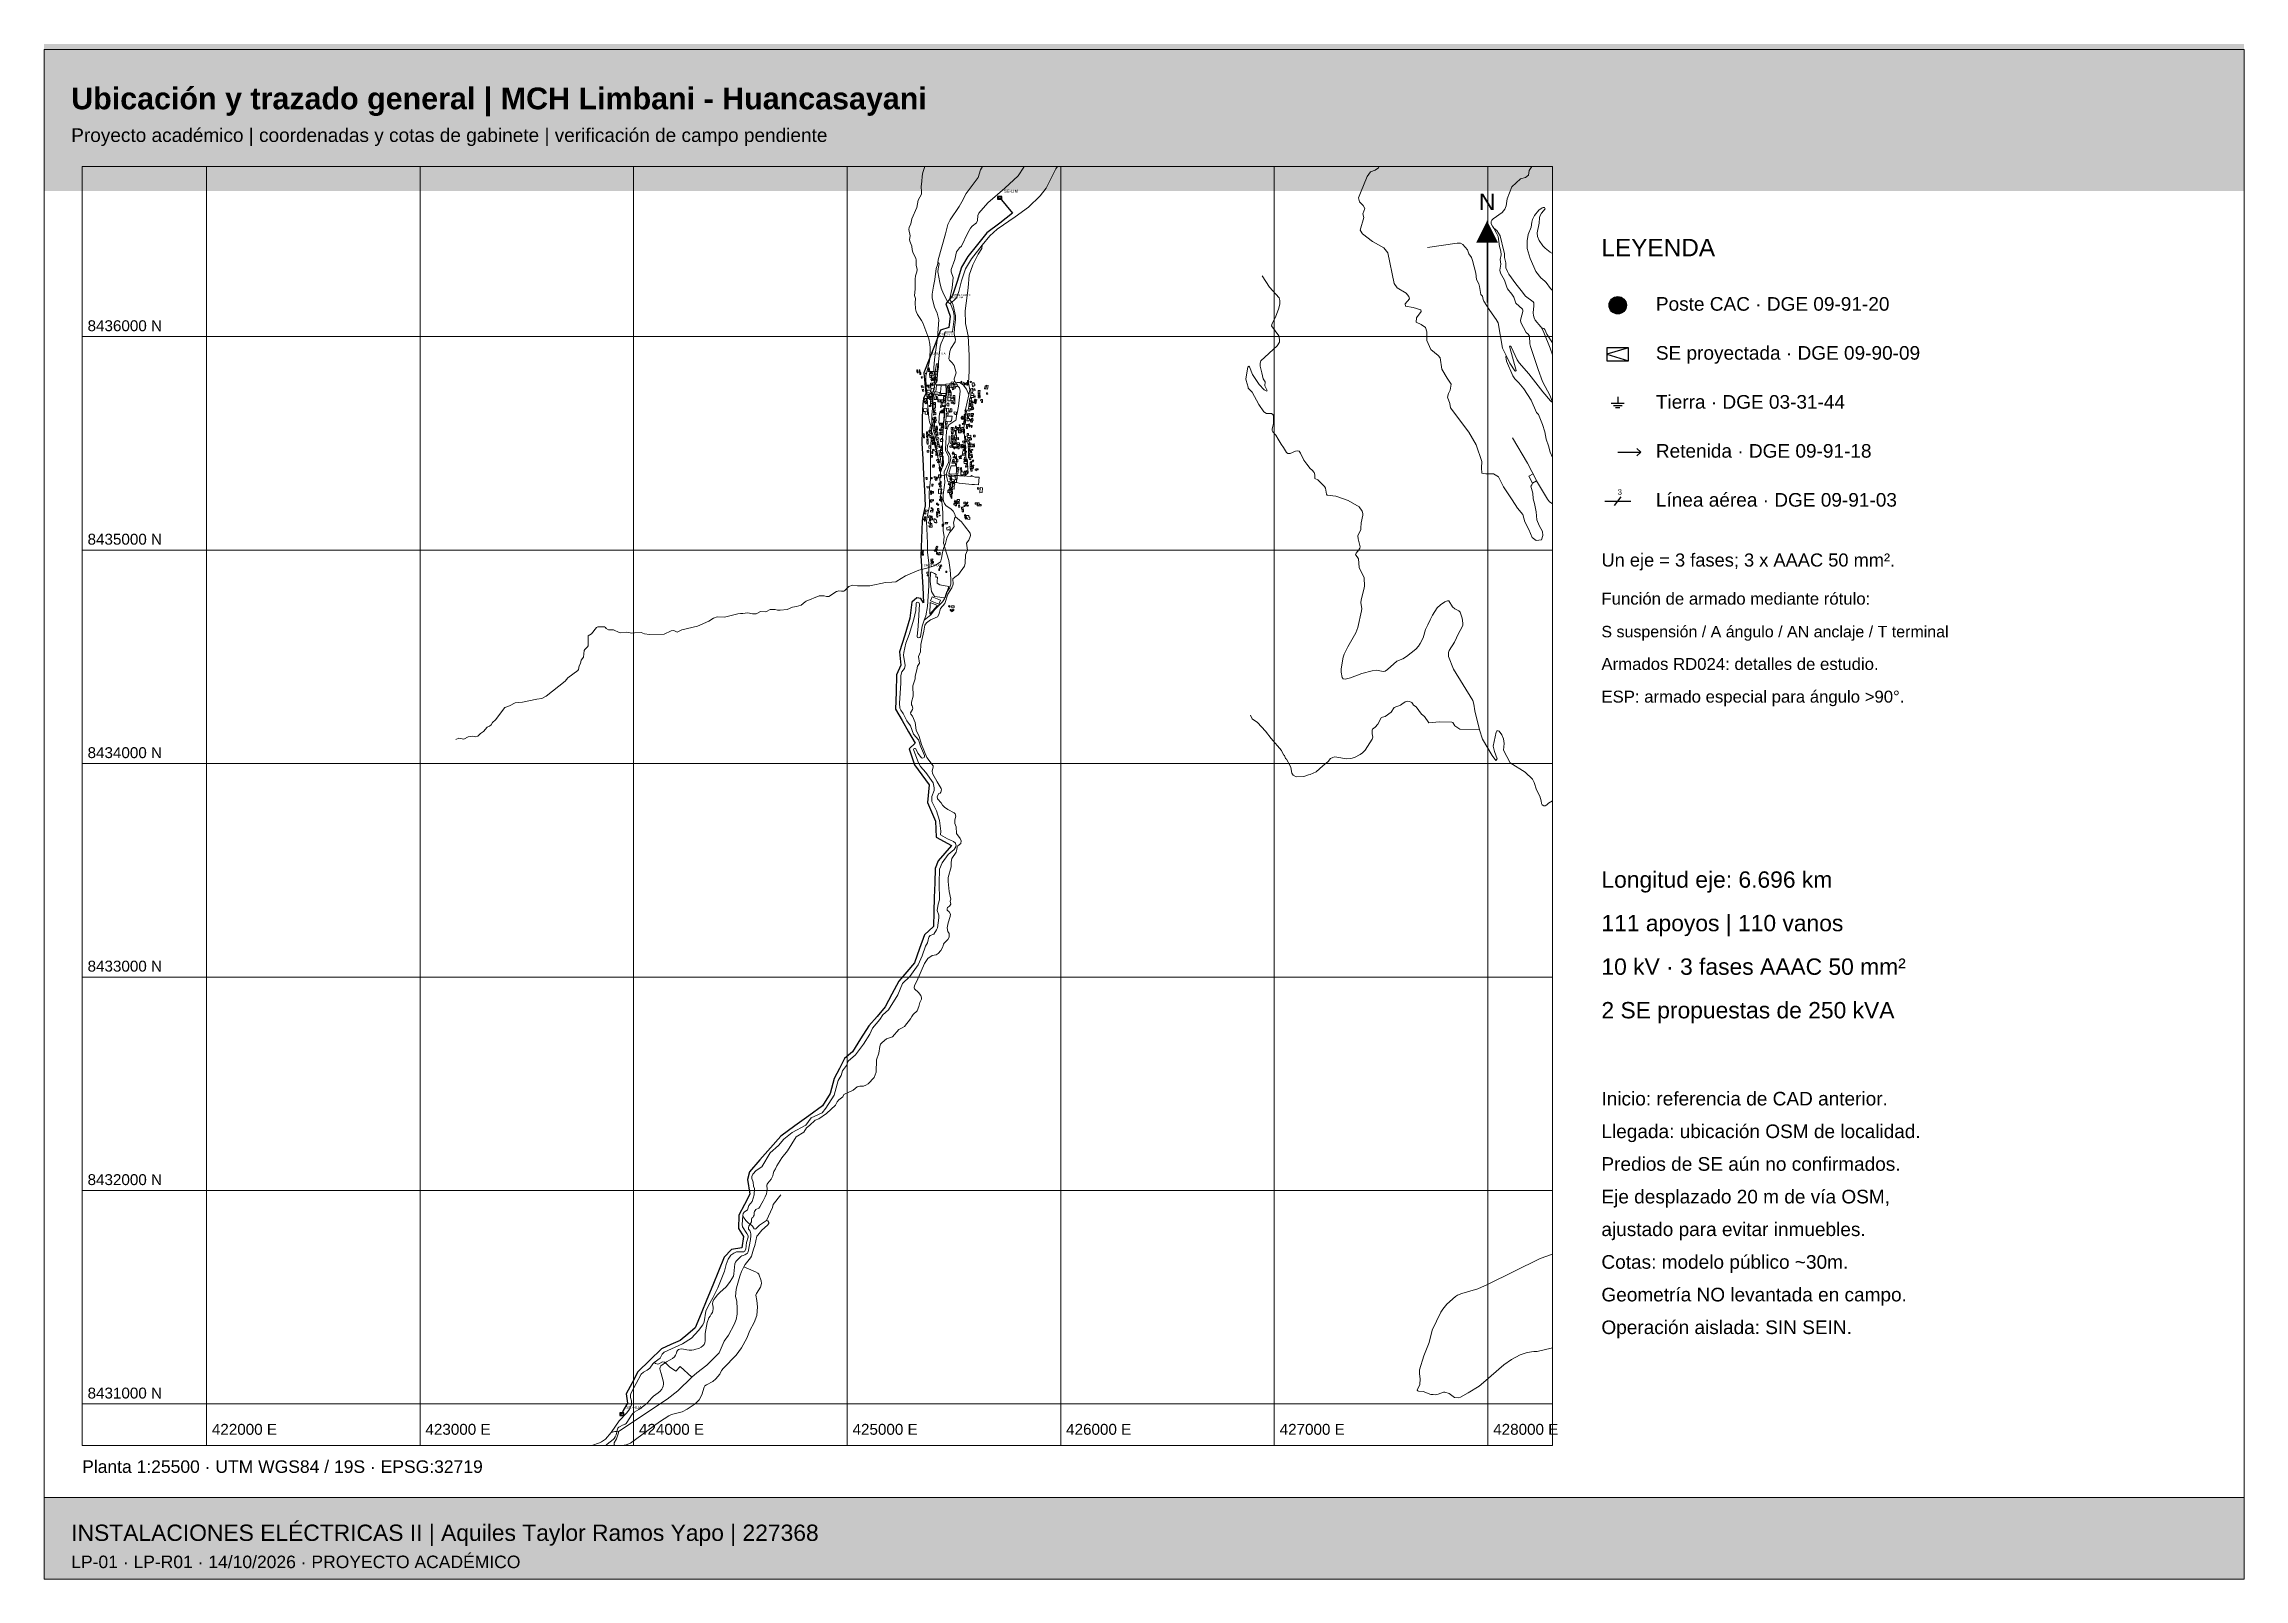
# Paper-space layout 'LP-01_GENERAL' of a CAD drawing. Header units: metres, sheet in millimetres. Extents: x 8 to 412, y 8 to 290.
# The model-space entities are those that its viewports show. They can reach past a viewport. Long polylines and large blocks are cut down to what shows.
import ezdxf

# ---------------------------------------------------------------- set-up
doc = ezdxf.new("R2010")
doc.units = ezdxf.units.M
for name, color, linetype, lineweight, true_color in [('BASE_AGUA', 7, 'Continuous', 13, 0x419bd7), ('BASE_CASAS', 7, 'Continuous', 13, 0xaaaaaa), ('BASE_VIAS', 7, 'Continuous', 13, 0xb9b9b9), ('CUADRICULA', 7, 'Continuous', 13, 0xe1e1e1), ('CUADRICULA_TEXTO', 7, 'Continuous', 13, 0x8c8c8c), ('DETALLE', 7, 'Continuous', 13, 0x33434d), ('LP_EJE', 7, 'Continuous', 25, 0xaa191e), ('ROTULO', 7, 'Continuous', 13, 0x18364a)]:
    doc.layers.add(name, color=color, linetype=linetype, lineweight=lineweight, true_color=true_color)
doc.layers.add('LP_CRUCES', color=5, linetype='Continuous', lineweight=25)
doc.layers.add('LP_SE', color=5, linetype='Continuous', lineweight=25)
doc.layers.add('PRESENTACION', color=7, linetype='Continuous')
doc.layers.add('VIEWPORTS', color=7, linetype='Continuous')
doc.styles.add('Arial', font='arial.ttf')
doc.styles.add('Arial-Bold', font='arialbd.ttf')

psp = doc.layouts.new('LP-01_GENERAL')

# ---------------------------------------------------------------- texts
at = {"layer": 'CUADRICULA_TEXTO', "style": 'Arial'}
for s, p in [('8436000 N', (16, 237.24)), ('8435000 N', (16, 198.02)), ('8434000 N', (16, 158.81)), ('8433000 N', (16, 119.59)), ('8432000 N', (16, 80.37)), ('8431000 N', (16, 41.16)), ('422000 E', (38.83, 34.5)), ('423000 E', (78.05, 34.5)), ('424000 E', (117.26, 34.5)), ('425000 E', (156.48, 34.5)), ('426000 E', (195.7, 34.5)), ('427000 E', (234.91, 34.5)), ('428000 E', (274.13, 34.5))]:
    psp.add_text(s, height=2, dxfattribs=at).set_placement(p)
at = {"layer": 'ROTULO', "color": 159, "true_color": 0x18364a, "style": 'Arial-Bold'}
psp.add_text('Ubicación y trazado general | MCH Limbani - Huancasayani', height=4, dxfattribs=at).set_placement((13, 278))
at = {"layer": 'ROTULO', "color": 147, "true_color": 0x526b7b, "style": 'Arial'}
psp.add_text('Proyecto académico | coordenadas y cotas de gabinete | verificación de campo pendiente', height=2.5, dxfattribs=at).set_placement((13, 272))
at = {"layer": 'ROTULO', "style": 'Arial'}
for s, height, p in [('N', 3, (271.5, 259.5)), ('LEYENDA', 3.2, (294, 251)), ('Poste CAC · DGE 09-91-20', 2.5, (304, 241)), ('SE proyectada · DGE 09-90-09', 2.5, (304, 232)), ('Tierra · DGE 03-31-44', 2.5, (304, 223)), ('Retenida · DGE 09-91-18', 2.5, (304, 214)), ('Línea aérea · DGE 09-91-03', 2.5, (304, 205)), ('Un eje = 3 fases; 3 x AAAC 50 mm².', 2.4, (294, 194)), ('Función de armado mediante rótulo:', 2.2, (294, 187)), ('S suspensión / A ángulo / AN anclaje / T terminal', 2.1, (294, 181)), ('Armados RD024: detalles de estudio.', 2.2, (294, 175)), ('ESP: armado especial para ángulo >90°.', 2.2, (294, 169)), ('Longitud eje: 6.696 km', 3, (294, 135)), ('111 apoyos | 110 vanos', 3, (294, 127)), ('10 kV · 3 fases AAAC 50 mm²', 3, (294, 119)), ('2 SE propuestas de 250 kVA', 3, (294, 111)), ('Inicio: referencia de CAD anterior.', 2.5, (294, 95)), ('Llegada: ubicación OSM de localidad.', 2.5, (294, 89)), ('Predios de SE aún no confirmados.', 2.5, (294, 83)), ('Eje desplazado 20 m de vía OSM,', 2.5, (294, 77)), ('ajustado para evitar inmuebles.', 2.5, (294, 71)), ('Cotas: modelo público ~30m.', 2.5, (294, 65)), ('Geometría NO levantada en campo.', 2.5, (294, 59)), ('Operación aislada: SIN SEIN.', 2.5, (294, 53)), ('Planta 1:25500 · UTM WGS84 / 19S · EPSG:32719', 2.3, (15, 27.5)), ('INSTALACIONES ELÉCTRICAS II | Aquiles Taylor Ramos Yapo | 227368', 3, (13, 15)), ('LP-01 · LP-R01 · 14/10/2026 · PROYECTO ACADÉMICO', 2.3, (13, 10))]:
    psp.add_text(s, height=height, dxfattribs=at).set_placement(p)

msp = doc.modelspace()

# ---------------------------------------------------------------- texts
at = {"layer": 'LP_CRUCES', "style": 'Arial'}
for s, p in [('CR001 VIA', (425481, 8436179)), ('CR002 CAUCE', (425491, 8436191)), ('CR003 VIA', (425432, 8436006)), ('CR004 VIA', (425398, 8435916)), ('CR005 CAUCE', (425359, 8434924))]:
    msp.add_text(s, height=9, dxfattribs=at).set_placement(p)
at = {"layer": 'LP_SE', "style": 'Arial'}
for s, p in [('SE-LIM', (425735, 8436675)), ('SE-HUA', (423965, 8430977))]:
    msp.add_text(s, height=14, dxfattribs=at).set_placement(p)

# ---------------------------------------------------------------- blocks, each defined once
blk = doc.blocks.new('LP_SUSPENSION')
at = {"true_color": 0xffffff}
blk.add_hatch(color=7, dxfattribs=at).paths.add_polyline_path([(4, 0), (4, 0.6), (3.8, 1.2), (3.6, 1.8), (3.2, 2.4), (2.8, 2.8), (2.4, 3.2), (1.8, 3.6), (1.2, 3.8), (0.6, 4), (0, 4), (-0.6, 4), (-1.2, 3.8), (-1.8, 3.6), (-2.4, 3.2), (-2.8, 2.8), (-3.2, 2.4), (-3.6, 1.8), (-3.8, 1.2), (-4, 0.6), (-4, 0), (-4, -0.6), (-3.8, -1.2), (-3.6, -1.8), (-3.2, -2.4), (-2.8, -2.8), (-2.4, -3.2), (-1.8, -3.6), (-1.2, -3.8), (-0.6, -4), (0, -4), (0.6, -4), (1.2, -3.8), (1.8, -3.6), (2.4, -3.2), (2.8, -2.8), (3.2, -2.4), (3.6, -1.8), (3.8, -1.2), (4, -0.6)])
blk.add_circle((0, 0), 4)
at = {"flags": 1}
for tag in ['ARMADO', 'ID', 'ESTRUCTURA', 'E', 'N', 'POSTE_M']:
    blk.add_attdef(tag, (0, 0), '', height=1, dxfattribs=at)
blk = doc.blocks.new('LP_SE')
blk.add_lwpolyline([(-5, -3), (5, -3), (5, 3), (-5, 3)], close=True)
blk.add_lwpolyline([(5, 3), (-5, 0), (5, -3)])
at = {"flags": 1}
blk.add_attdef('ID', (0, 0), '', height=1, dxfattribs=at)
blk = doc.blocks.new('LP_PAT')
for p, q in [((-3, 0), (3, 0)), ((0, 3), (0, 0)), ((-2, -1), (2, -1)), ((-1, -2), (1, -2))]:
    blk.add_line(p, q)
blk = doc.blocks.new('LP_RET')
blk.add_line((0, 0), (10.6, 0))
blk.add_lwpolyline([(8.8, -1.7), (10.6, 0), (8.8, 1.7)])
blk = doc.blocks.new('LP_LINEA')
for p, q in [((-6, 0), (6, 0)), ((-1.5, -2), (1.5, 2))]:
    blk.add_line(p, q)
blk.add_text('3', height=2.5).set_placement((0, 3))

# ---------------------------------------------------------------- linework, layer by layer
at = {"layer": 'BASE_AGUA'}
for points in [[(425508, 8435156), (425505, 8435168), (425496, 8435183), (425487, 8435192), (425463, 8435209), (425456, 8435219), (425452, 8435229), (425450, 8435240), (425450, 8435259), (425458, 8435316), (425454, 8435367), (425475, 8435411), (425476, 8435416), (425476, 8435435), (425472, 8435446), (425461, 8435466), (425460, 8435471), (425465, 8435559), (425476, 8435587), (425509, 8435608), (425511, 8435613), (425512, 8435631), (425516, 8435642), (425522, 8435674), (425529, 8435745), (425526, 8435760), (425517, 8435769), (425509, 8435785), (425503, 8435790), (425502, 8435802), (425510, 8435830), (425502, 8435864), (425492, 8435878), (425479, 8435890), (425477, 8435896), (425481, 8435930), (425485, 8435944), (425506, 8435976), (425507, 8435988), (425501, 8436011), (425503, 8436041), (425508, 8436080), (425508, 8436098), (425496, 8436148), (425492, 8436159), (425484, 8436167), (425481, 8436178), (425492, 8436228), (425497, 8436277), (425488, 8436304), (425487, 8436315), (425504, 8436362), (425512, 8436397), (425527, 8436416), (425536, 8436424), (425565, 8436487), (425578, 8436508), (425586, 8436517), (425606, 8436533), (425610, 8436544), (425612, 8436567), (425617, 8436578), (425659, 8436627), (425738, 8436696), (425801, 8436754), (425827, 8436794), (425832, 8436817), (425853, 8436828), (425863, 8436836)], [(423167, 8434112), (423182, 8434119), (423205, 8434115), (423225, 8434125), (423248, 8434128), (423260, 8434126), (423271, 8434128), (423283, 8434141), (423297, 8434150), (423314, 8434170), (423325, 8434175), (423334, 8434182), (423339, 8434193), (423353, 8434205), (423397, 8434262), (423419, 8434271), (423445, 8434285), (423480, 8434287), (423547, 8434302), (423570, 8434305), (423591, 8434316), (423680, 8434386), (423693, 8434401), (423739, 8434436), (423742, 8434441), (423745, 8434458), (423752, 8434468), (423755, 8434485), (423765, 8434499), (423769, 8434530), (423772, 8434535), (423785, 8434547), (423788, 8434552), (423788, 8434599), (423803, 8434607), (423827, 8434638), (423832, 8434641), (423864, 8434641), (423868, 8434638), (423872, 8434633), (423882, 8434627), (423906, 8434626), (423933, 8434614), (423939, 8434613), (423969, 8434615), (423992, 8434611), (424004, 8434613), (424036, 8434614), (424052, 8434607), (424075, 8434605), (424144, 8434606), (424176, 8434622), (424188, 8434623), (424204, 8434616), (424226, 8434626), (424300, 8434643), (424353, 8434667), (424375, 8434681), (424391, 8434688), (424426, 8434686), (424488, 8434702), (424500, 8434703), (424512, 8434703), (424523, 8434705), (424535, 8434706), (424557, 8434701), (424574, 8434701), (424595, 8434713), (424617, 8434711), (424622, 8434713), (424639, 8434721), (424663, 8434721), (424674, 8434718), (424686, 8434718), (424720, 8434722), (424745, 8434733), (424763, 8434735), (424785, 8434742), (424803, 8434758), (424808, 8434761), (424869, 8434785), (424892, 8434786), (424903, 8434782), (424915, 8434783), (424951, 8434806), (424956, 8434808), (424962, 8434809), (424973, 8434807), (424985, 8434808), (424990, 8434810), (425008, 8434829), (425025, 8434835), (425048, 8434833), (425107, 8434833), (425179, 8434848), (425210, 8434849), (425228, 8434852), (425233, 8434854), (425274, 8434880), (425336, 8434906), (425373, 8434915), (425407, 8434927), (425427, 8434937), (425437, 8434945), (425439, 8434950), (425442, 8434962), (425446, 8434989), (425453, 8435014), (425459, 8435025), (425467, 8435056), (425480, 8435082), (425492, 8435096), (425501, 8435111), (425498, 8435128), (425503, 8435145), (425503, 8435150), (425508, 8435156)], [(424671, 8432116), (424695, 8432153), (424721, 8432186), (424761, 8432251), (424797, 8432273), (424810, 8432294), (424824, 8432304), (424850, 8432330), (424868, 8432335), (424904, 8432361), (424945, 8432400), (424953, 8432416), (424961, 8432424), (424980, 8432439), (424985, 8432450), (425028, 8432470), (425047, 8432485), (425059, 8432489), (425077, 8432489), (425088, 8432493), (425098, 8432500), (425126, 8432530), (425136, 8432554), (425138, 8432612), (425149, 8432643), (425153, 8432674), (425157, 8432685), (425164, 8432694), (425185, 8432711), (425213, 8432720), (425242, 8432754), (425258, 8432762), (425268, 8432769), (425297, 8432804), (425303, 8432815), (425310, 8432825), (425328, 8432842), (425336, 8432862), (425340, 8432880), (425348, 8432897), (425348, 8432902), (425346, 8432914), (425334, 8432928), (425315, 8432944), (425314, 8432950), (425316, 8432961), (425327, 8432980), (425362, 8433063), (425378, 8433087), (425399, 8433101), (425417, 8433104), (425427, 8433110), (425439, 8433124), (425448, 8433142), (425451, 8433154), (425454, 8433159), (425471, 8433176), (425478, 8433187), (425478, 8433204), (425471, 8433214), (425469, 8433231), (425473, 8433254), (425483, 8433283), (425484, 8433294), (425478, 8433305), (425469, 8433314), (425469, 8433319), (425470, 8433325), (425479, 8433332), (425485, 8433342), (425483, 8433356), (425485, 8433365), (425478, 8433400), (425474, 8433448), (425474, 8433467), (425488, 8433517), (425487, 8433538), (425490, 8433555), (425510, 8433585), (425514, 8433597), (425515, 8433609), (425519, 8433614), (425532, 8433626), (425534, 8433638), (425530, 8433649), (425512, 8433672), (425510, 8433704), (425505, 8433719), (425505, 8433736), (425509, 8433753), (425506, 8433765), (425502, 8433769), (425472, 8433785), (425456, 8433796), (425446, 8433805), (425440, 8433816), (425424, 8433834), (425422, 8433846), (425429, 8433859), (425436, 8433861), (425439, 8433866), (425442, 8433877), (425441, 8433883), (425421, 8433914), (425400, 8433954), (425398, 8433966), (425403, 8433983), (425403, 8433989), (425374, 8434028), (425349, 8434089), (425337, 8434127), (425323, 8434157), (425318, 8434192), (425306, 8434222), (425298, 8434232), (425297, 8434238), (425306, 8434253), (425307, 8434259), (425304, 8434270), (425301, 8434275), (425301, 8434287), (425309, 8434315), (425308, 8434364), (425318, 8434397), (425319, 8434409), (425327, 8434439), (425329, 8434456), (425339, 8434471), (425335, 8434501), (425344, 8434523), (425346, 8434558), (425360, 8434621), (425364, 8434649), (425372, 8434659), (425391, 8434673), (425424, 8434688), (425430, 8434698), (425438, 8434726), (425457, 8434750), (425472, 8434793), (425491, 8434824), (425496, 8434841), (425495, 8434865), (425504, 8434873), (425522, 8434886), (425550, 8434924), (425553, 8434938), (425555, 8434978), (425563, 8435000), (425559, 8435033), (425570, 8435047), (425576, 8435063), (425578, 8435068), (425577, 8435080), (425549, 8435113), (425536, 8435132), (425508, 8435156)], [(423857, 8430770), (423860, 8430785), (423863, 8430792), (423867, 8430800), (423877, 8430812), (423905, 8430833), (423909, 8430838), (423914, 8430846), (423918, 8430856), (423924, 8430878), (423927, 8430887), (423931, 8430891), (423937, 8430895), (423948, 8430901), (423957, 8430904), (423961, 8430906), (423965, 8430909), (423983, 8430935), (423990, 8430948), (423996, 8430955), (424003, 8430961), (424025, 8430974), (424048, 8430992), (424063, 8431004), (424086, 8431029), (424094, 8431036), (424116, 8431052), (424124, 8431060), (424132, 8431069), (424136, 8431076), (424139, 8431084), (424140, 8431092), (424140, 8431101), (424139, 8431108), (424129, 8431142), (424124, 8431158), (424123, 8431165), (424124, 8431172), (424128, 8431178), (424155, 8431197), (424171, 8431206), (424182, 8431213), (424191, 8431221), (424197, 8431228), (424201, 8431238), (424203, 8431245), (424206, 8431250), (424211, 8431255), (424217, 8431257), (424225, 8431258), (424234, 8431257), (424250, 8431254), (424261, 8431252), (424273, 8431252), (424282, 8431253), (424292, 8431256), (424305, 8431260), (424317, 8431266), (424325, 8431272), (424331, 8431279), (424334, 8431286), (424335, 8431295), (424335, 8431313), (424336, 8431330), (424345, 8431381), (424353, 8431404), (424358, 8431412), (424364, 8431421), (424369, 8431429), (424371, 8431436), (424373, 8431446), (424373, 8431453), (424372, 8431461), (424370, 8431469), (424372, 8431479), (424376, 8431489), (424383, 8431499), (424392, 8431510), (424405, 8431524), (424418, 8431535), (424433, 8431549), (424444, 8431562), (424453, 8431573), (424468, 8431599), (424470, 8431610), (424473, 8431641), (424475, 8431656), (424478, 8431665), (424482, 8431671), (424496, 8431685), (424502, 8431691), (424507, 8431694), (424513, 8431696), (424521, 8431698), (424525, 8431701), (424529, 8431703), (424533, 8431707), (424536, 8431712), (424548, 8431771), (424549, 8431788), (424549, 8431797), (424548, 8431804), (424546, 8431810), (424542, 8431816), (424539, 8431819), (424538, 8431822), (424538, 8431827), (424540, 8431833), (424548, 8431846), (424552, 8431853), (424552, 8431865), (424554, 8431871), (424558, 8431874), (424562, 8431879), (424564, 8431885), (424565, 8431891), (424564, 8431897), (424566, 8431902), (424569, 8431907), (424573, 8431911), (424587, 8431918), (424591, 8431923), (424600, 8431940), (424607, 8431951), (424617, 8431970), (424622, 8431984), (424624, 8431994), (424625, 8432005), (424624, 8432025), (424625, 8432030), (424628, 8432034), (424645, 8432053), (424652, 8432069), (424653, 8432078), (424657, 8432089), (424665, 8432102), (424671, 8432116)]]:
    msp.add_lwpolyline(points, dxfattribs=at)
at = {"layer": 'BASE_CASAS'}
for points in [[(425326, 8435844), (425330, 8435844), (425330, 8435839), (425332, 8435831), (425328, 8435831), (425327, 8435836), (425326, 8435844)], [(425340, 8435833), (425337, 8435833), (425337, 8435845), (425341, 8435845), (425342, 8435832), (425340, 8435833)], [(425341, 8435831), (425341, 8435823), (425346, 8435823), (425346, 8435832), (425341, 8435831)], [(425348, 8435806), (425352, 8435806), (425351, 8435813), (425347, 8435812), (425348, 8435806)], [(425367, 8435829), (425367, 8435825), (425370, 8435825), (425371, 8435829), (425367, 8435829)], [(425383, 8435854), (425379, 8435837), (425387, 8435837), (425385, 8435854), (425383, 8435854)], [(425407, 8435820), (425407, 8435836), (425407, 8435836), (425399, 8435836), (425400, 8435826), (425395, 8435826), (425395, 8435827), (425386, 8435827), (425386, 8435819), (425396, 8435820), (425396, 8435819), (425407, 8435820)], [(425387, 8435837), (425387, 8435832), (425393, 8435832), (425393, 8435836), (425387, 8435837)], [(425387, 8435818), (425388, 8435809), (425395, 8435809), (425394, 8435819), (425387, 8435818)], [(425392, 8435801), (425396, 8435793), (425401, 8435794), (425397, 8435805), (425393, 8435804), (425392, 8435801)], [(425393, 8435832), (425399, 8435832), (425399, 8435837), (425393, 8435836), (425393, 8435832)], [(425396, 8435809), (425397, 8435807), (425399, 8435806), (425409, 8435807), (425407, 8435820), (425398, 8435819), (425396, 8435819), (425396, 8435809)], [(425404, 8435797), (425404, 8435803), (425399, 8435803), (425399, 8435806), (425403, 8435807), (425409, 8435807), (425410, 8435793), (425405, 8435793), (425401, 8435794), (425401, 8435797), (425404, 8435797)], [(425413, 8435836), (425418, 8435873), (425425, 8435872), (425421, 8435839), (425420, 8435837), (425413, 8435836)], [(425413, 8435824), (425413, 8435836), (425422, 8435835), (425421, 8435824), (425413, 8435824)], [(425414, 8435809), (425414, 8435815), (425413, 8435824), (425421, 8435824), (425421, 8435812), (425421, 8435809), (425420, 8435809), (425414, 8435809)], [(425414, 8435809), (425420, 8435809), (425419, 8435799), (425414, 8435799), (425414, 8435809)], [(425414, 8435799), (425416, 8435790), (425419, 8435790), (425419, 8435799), (425414, 8435799)], [(425564, 8435782), (425569, 8435782), (425569, 8435795), (425564, 8435795), (425564, 8435782)], [(425347, 8435769), (425350, 8435760), (425357, 8435761), (425353, 8435770), (425347, 8435769)], [(425351, 8435752), (425354, 8435743), (425359, 8435744), (425358, 8435754), (425351, 8435752)], [(425364, 8435697), (425364, 8435698), (425361, 8435694), (425368, 8435685), (425373, 8435690), (425364, 8435698), (425364, 8435697)], [(425372, 8435698), (425371, 8435710), (425364, 8435710), (425364, 8435698), (425372, 8435698)], [(425373, 8435773), (425374, 8435768), (425383, 8435768), (425383, 8435772), (425382, 8435773), (425373, 8435773)], [(425380, 8435720), (425375, 8435720), (425374, 8435723), (425373, 8435723), (425373, 8435730), (425381, 8435730), (425380, 8435720)], [(425375, 8435749), (425374, 8435738), (425384, 8435737), (425395, 8435735), (425395, 8435741), (425390, 8435742), (425392, 8435749), (425383, 8435749), (425375, 8435749)], [(425375, 8435718), (425376, 8435715), (425381, 8435715), (425380, 8435718), (425375, 8435718)], [(425384, 8435709), (425378, 8435710), (425379, 8435713), (425384, 8435713), (425384, 8435709)], [(425391, 8435759), (425379, 8435760), (425380, 8435765), (425383, 8435765), (425390, 8435764), (425392, 8435764), (425391, 8435759)], [(425390, 8435764), (425390, 8435769), (425390, 8435772), (425383, 8435772), (425383, 8435768), (425383, 8435765), (425390, 8435764)], [(425391, 8435709), (425392, 8435715), (425385, 8435715), (425384, 8435713), (425384, 8435709), (425387, 8435709), (425391, 8435709)], [(425393, 8435719), (425385, 8435720), (425386, 8435729), (425387, 8435733), (425395, 8435734), (425394, 8435729), (425393, 8435719)], [(425391, 8435705), (425386, 8435706), (425387, 8435709), (425391, 8435709), (425391, 8435705)], [(425406, 8435755), (425409, 8435770), (425399, 8435771), (425399, 8435769), (425391, 8435770), (425390, 8435769), (425390, 8435764), (425392, 8435764), (425391, 8435759), (425395, 8435757), (425406, 8435755)], [(425395, 8435741), (425402, 8435740), (425406, 8435755), (425395, 8435757), (425392, 8435749), (425390, 8435742), (425395, 8435741)], [(425391, 8435782), (425401, 8435782), (425400, 8435777), (425400, 8435775), (425391, 8435775), (425391, 8435782)], [(425399, 8435697), (425399, 8435707), (425392, 8435707), (425391, 8435698), (425399, 8435697)], [(425399, 8435686), (425399, 8435697), (425391, 8435698), (425391, 8435686), (425399, 8435686)], [(425399, 8435707), (425399, 8435719), (425393, 8435719), (425392, 8435707), (425399, 8435707)], [(425399, 8435719), (425393, 8435719), (425394, 8435729), (425400, 8435729), (425399, 8435719)], [(425400, 8435729), (425402, 8435734), (425395, 8435734), (425394, 8435729), (425400, 8435729)], [(425402, 8435734), (425402, 8435740), (425395, 8435741), (425395, 8435735), (425395, 8435734), (425402, 8435734)], [(425399, 8435771), (425400, 8435775), (425400, 8435777), (425411, 8435775), (425409, 8435770), (425399, 8435771)], [(425411, 8435775), (425412, 8435779), (425411, 8435784), (425401, 8435784), (425401, 8435782), (425400, 8435777), (425411, 8435775)], [(425408, 8435706), (425417, 8435706), (425415, 8435731), (425406, 8435730), (425408, 8435706)], [(425406, 8435691), (425406, 8435684), (425414, 8435684), (425414, 8435692), (425406, 8435691)], [(425410, 8435742), (425408, 8435732), (425415, 8435731), (425427, 8435731), (425427, 8435725), (425434, 8435724), (425434, 8435736), (425434, 8435739), (425416, 8435741), (425410, 8435742)], [(425419, 8435772), (425416, 8435741), (425434, 8435739), (425437, 8435740), (425440, 8435771), (425419, 8435772)], [(425418, 8435719), (425418, 8435715), (425422, 8435714), (425421, 8435719), (425418, 8435719)], [(425419, 8435712), (425420, 8435705), (425425, 8435705), (425425, 8435713), (425419, 8435712)], [(425425, 8435695), (425431, 8435694), (425430, 8435704), (425425, 8435704), (425425, 8435695)], [(425430, 8435704), (425437, 8435704), (425437, 8435693), (425431, 8435694), (425430, 8435704)], [(425434, 8435724), (425441, 8435725), (425441, 8435734), (425437, 8435735), (425437, 8435740), (425434, 8435739), (425434, 8435724)], [(425463, 8435725), (425466, 8435725), (425468, 8435769), (425440, 8435771), (425437, 8435740), (425437, 8435735), (425441, 8435734), (425462, 8435734), (425463, 8435725)], [(425437, 8435693), (425444, 8435693), (425444, 8435704), (425437, 8435704), (425437, 8435693)], [(425440, 8435691), (425440, 8435684), (425448, 8435685), (425448, 8435691), (425440, 8435691)], [(425441, 8435725), (425463, 8435725), (425462, 8435734), (425441, 8435734), (425441, 8435731), (425441, 8435725)], [(425444, 8435693), (425451, 8435693), (425452, 8435701), (425451, 8435704), (425444, 8435704), (425444, 8435693)], [(425451, 8435693), (425461, 8435693), (425462, 8435695), (425462, 8435701), (425452, 8435701), (425451, 8435693)], [(425452, 8435712), (425452, 8435720), (425464, 8435720), (425464, 8435713), (425463, 8435713), (425452, 8435712)], [(425452, 8435707), (425452, 8435712), (425463, 8435713), (425462, 8435707), (425452, 8435707)], [(425462, 8435701), (425462, 8435707), (425452, 8435707), (425452, 8435701), (425462, 8435701)], [(425472, 8435717), (425486, 8435716), (425486, 8435700), (425471, 8435699), (425472, 8435717)], [(425473, 8435727), (425472, 8435717), (425486, 8435716), (425487, 8435726), (425484, 8435725), (425482, 8435728), (425473, 8435727)], [(425474, 8435763), (425473, 8435763), (425473, 8435771), (425478, 8435772), (425479, 8435763), (425474, 8435763)], [(425473, 8435735), (425473, 8435727), (425482, 8435728), (425484, 8435725), (425487, 8435726), (425487, 8435736), (425477, 8435736), (425473, 8435735)], [(425474, 8435756), (425474, 8435763), (425479, 8435763), (425480, 8435763), (425479, 8435756), (425474, 8435756)], [(425474, 8435747), (425474, 8435756), (425479, 8435756), (425479, 8435747), (425474, 8435747)], [(425474, 8435747), (425474, 8435737), (425477, 8435737), (425478, 8435740), (425479, 8435747), (425474, 8435747)], [(425487, 8435736), (425487, 8435741), (425478, 8435740), (425477, 8435737), (425477, 8435736), (425487, 8435736)], [(425478, 8435772), (425479, 8435774), (425488, 8435774), (425487, 8435762), (425480, 8435763), (425479, 8435763), (425478, 8435772)], [(425479, 8435749), (425479, 8435743), (425484, 8435743), (425484, 8435749), (425479, 8435749)], [(425499, 8435781), (425487, 8435779), (425487, 8435787), (425496, 8435789), (425499, 8435781)], [(425487, 8435762), (425497, 8435764), (425496, 8435775), (425488, 8435774), (425487, 8435762)], [(425488, 8435692), (425488, 8435688), (425495, 8435687), (425494, 8435693), (425488, 8435692)], [(425490, 8435701), (425490, 8435696), (425498, 8435695), (425500, 8435683), (425505, 8435685), (425505, 8435702), (425499, 8435702), (425490, 8435701)], [(425491, 8435714), (425491, 8435710), (425499, 8435709), (425499, 8435712), (425499, 8435715), (425496, 8435715), (425491, 8435714)], [(425492, 8435762), (425493, 8435751), (425499, 8435752), (425498, 8435759), (425497, 8435762), (425492, 8435762)], [(425497, 8435764), (425505, 8435765), (425504, 8435775), (425496, 8435775), (425497, 8435764)], [(425496, 8435724), (425505, 8435724), (425505, 8435714), (425499, 8435715), (425496, 8435715), (425496, 8435724)], [(425498, 8435759), (425508, 8435759), (425509, 8435766), (425505, 8435765), (425497, 8435764), (425497, 8435762), (425498, 8435759)], [(425499, 8435709), (425499, 8435702), (425505, 8435702), (425505, 8435711), (425499, 8435712), (425499, 8435709)], [(425505, 8435765), (425509, 8435766), (425516, 8435767), (425515, 8435777), (425504, 8435775), (425505, 8435765)], [(425536, 8435783), (425531, 8435784), (425534, 8435791), (425538, 8435789), (425536, 8435783)], [(425542, 8435780), (425543, 8435786), (425550, 8435784), (425549, 8435778), (425542, 8435780)], [(425547, 8435778), (425550, 8435772), (425564, 8435780), (425561, 8435785), (425549, 8435778), (425547, 8435778)], [(425560, 8435778), (425561, 8435773), (425566, 8435772), (425565, 8435779), (425560, 8435778)], [(425571, 8435688), (425573, 8435698), (425581, 8435696), (425581, 8435688), (425571, 8435688)], [(425581, 8435701), (425582, 8435711), (425575, 8435712), (425573, 8435703), (425581, 8435701)], [(425581, 8435696), (425581, 8435701), (425573, 8435703), (425573, 8435698), (425581, 8435696)], [(425581, 8435784), (425576, 8435785), (425576, 8435791), (425576, 8435791), (425582, 8435790), (425581, 8435784)], [(425578, 8435715), (425579, 8435724), (425593, 8435724), (425592, 8435715), (425578, 8435715)], [(425580, 8435738), (425579, 8435757), (425587, 8435758), (425588, 8435745), (425587, 8435737), (425580, 8435738)], [(425579, 8435724), (425580, 8435733), (425593, 8435732), (425593, 8435724), (425579, 8435724)], [(425581, 8435701), (425585, 8435700), (425585, 8435695), (425581, 8435696), (425581, 8435701)], [(425585, 8435695), (425584, 8435689), (425589, 8435689), (425589, 8435695), (425585, 8435695)], [(425587, 8435767), (425586, 8435778), (425587, 8435783), (425595, 8435784), (425595, 8435778), (425598, 8435777), (425598, 8435770), (425592, 8435770), (425591, 8435765), (425587, 8435767)], [(425594, 8435755), (425594, 8435749), (425599, 8435748), (425598, 8435756), (425594, 8435755)], [(425595, 8435697), (425594, 8435690), (425598, 8435690), (425599, 8435697), (425595, 8435697)], [(425596, 8435707), (425595, 8435701), (425602, 8435701), (425602, 8435704), (425602, 8435707), (425596, 8435707)], [(425596, 8435721), (425596, 8435716), (425600, 8435716), (425600, 8435722), (425596, 8435721)], [(425602, 8435704), (425607, 8435705), (425606, 8435697), (425605, 8435695), (425605, 8435691), (425604, 8435688), (425601, 8435686), (425600, 8435685), (425599, 8435691), (425601, 8435696), (425602, 8435699), (425602, 8435701), (425602, 8435704)], [(425614, 8435747), (425623, 8435747), (425622, 8435740), (425613, 8435741), (425614, 8435747)], [(425622, 8435740), (425621, 8435734), (425614, 8435734), (425613, 8435741), (425622, 8435740)], [(425622, 8435728), (425621, 8435724), (425619, 8435723), (425613, 8435723), (425613, 8435729), (425615, 8435728), (425622, 8435728)], [(425619, 8435719), (425613, 8435719), (425614, 8435713), (425623, 8435713), (425622, 8435718), (425621, 8435718), (425619, 8435719)], [(425614, 8435734), (425615, 8435728), (425622, 8435728), (425621, 8435734), (425614, 8435734)], [(425621, 8435724), (425623, 8435724), (425623, 8435719), (425621, 8435718), (425619, 8435719), (425619, 8435723), (425621, 8435724)], [(425626, 8435706), (425625, 8435701), (425628, 8435701), (425629, 8435691), (425634, 8435692), (425634, 8435706), (425626, 8435706)], [(425646, 8435769), (425644, 8435755), (425650, 8435755), (425653, 8435769), (425646, 8435769)], [(425653, 8435769), (425653, 8435772), (425661, 8435771), (425658, 8435754), (425650, 8435755), (425653, 8435769)], [(425652, 8435736), (425653, 8435731), (425659, 8435731), (425658, 8435737), (425652, 8435736)], [(425376, 8435648), (425374, 8435663), (425358, 8435662), (425358, 8435650), (425365, 8435649), (425376, 8435648)], [(425365, 8435649), (425365, 8435637), (425377, 8435636), (425376, 8435648), (425365, 8435649)], [(425391, 8435676), (425391, 8435672), (425385, 8435672), (425385, 8435678), (425391, 8435678), (425391, 8435676)], [(425391, 8435686), (425399, 8435686), (425399, 8435675), (425391, 8435676), (425391, 8435678), (425391, 8435686)], [(425401, 8435620), (425408, 8435621), (425408, 8435612), (425403, 8435612), (425400, 8435612), (425401, 8435620)], [(425402, 8435586), (425403, 8435600), (425410, 8435600), (425410, 8435597), (425409, 8435586), (425402, 8435586)], [(425404, 8435603), (425410, 8435604), (425408, 8435612), (425403, 8435612), (425404, 8435603)], [(425409, 8435652), (425412, 8435652), (425411, 8435664), (425404, 8435664), (425404, 8435652), (425409, 8435652)], [(425404, 8435645), (425409, 8435645), (425409, 8435652), (425404, 8435652), (425404, 8435645)], [(425404, 8435638), (425404, 8435632), (425408, 8435633), (425407, 8435638), (425404, 8435638)], [(425406, 8435666), (425410, 8435665), (425414, 8435666), (425414, 8435682), (425410, 8435682), (425406, 8435683), (425406, 8435666)], [(425409, 8435644), (425408, 8435638), (425408, 8435635), (425416, 8435634), (425415, 8435644), (425409, 8435644)], [(425410, 8435623), (425410, 8435619), (425415, 8435618), (425415, 8435623), (425410, 8435623)], [(425410, 8435616), (425412, 8435606), (425418, 8435607), (425416, 8435617), (425410, 8435616)], [(425410, 8435600), (425410, 8435603), (425416, 8435603), (425416, 8435596), (425410, 8435597), (425410, 8435600)], [(425453, 8435595), (425430, 8435595), (425432, 8435643), (425457, 8435643), (425453, 8435595)], [(425433, 8435591), (425442, 8435591), (425441, 8435586), (425432, 8435586), (425433, 8435591)], [(425441, 8435646), (425436, 8435647), (425436, 8435651), (425442, 8435651), (425441, 8435646)], [(425439, 8435679), (425447, 8435679), (425446, 8435673), (425440, 8435675), (425440, 8435668), (425438, 8435668), (425439, 8435679)], [(425442, 8435656), (425443, 8435654), (425448, 8435653), (425449, 8435657), (425442, 8435656)], [(425443, 8435591), (425443, 8435587), (425447, 8435587), (425447, 8435591), (425443, 8435591)], [(425444, 8435650), (425453, 8435650), (425453, 8435644), (425445, 8435644), (425445, 8435645), (425444, 8435650)], [(425449, 8435678), (425449, 8435673), (425460, 8435672), (425460, 8435679), (425449, 8435678)], [(425453, 8435654), (425453, 8435657), (425449, 8435657), (425449, 8435654), (425453, 8435654)], [(425453, 8435665), (425453, 8435657), (425453, 8435654), (425458, 8435653), (425458, 8435661), (425460, 8435666), (425453, 8435665)], [(425459, 8435578), (425459, 8435570), (425465, 8435569), (425465, 8435578), (425467, 8435578), (425467, 8435591), (425460, 8435592), (425459, 8435579), (425459, 8435578), (425459, 8435578)], [(425461, 8435593), (425461, 8435602), (425462, 8435602), (425469, 8435602), (425468, 8435592), (425461, 8435593)], [(425464, 8435628), (425472, 8435628), (425492, 8435627), (425489, 8435606), (425481, 8435601), (425469, 8435602), (425462, 8435602), (425464, 8435628)], [(425472, 8435628), (425473, 8435641), (425465, 8435642), (425464, 8435628), (425472, 8435628)], [(425465, 8435647), (425476, 8435646), (425476, 8435651), (425477, 8435664), (425465, 8435665), (425465, 8435647)], [(425468, 8435688), (425467, 8435680), (425468, 8435679), (425468, 8435676), (425476, 8435675), (425477, 8435688), (425469, 8435689), (425468, 8435688)], [(425476, 8435646), (425482, 8435646), (425482, 8435651), (425476, 8435651), (425476, 8435646)], [(425483, 8435651), (425484, 8435663), (425490, 8435662), (425490, 8435648), (425483, 8435648), (425483, 8435651)], [(425501, 8435647), (425512, 8435646), (425510, 8435635), (425504, 8435636), (425503, 8435641), (425499, 8435641), (425501, 8435647)], [(425524, 8435587), (425526, 8435579), (425530, 8435579), (425529, 8435587), (425524, 8435587)], [(425537, 8435617), (425534, 8435617), (425534, 8435623), (425538, 8435623), (425538, 8435617), (425537, 8435617)], [(425538, 8435623), (425540, 8435623), (425541, 8435628), (425537, 8435627), (425536, 8435623), (425538, 8435623)], [(425548, 8435610), (425537, 8435612), (425537, 8435617), (425538, 8435617), (425548, 8435616), (425548, 8435610)], [(425539, 8435593), (425543, 8435595), (425546, 8435590), (425542, 8435588), (425539, 8435593)], [(425548, 8435619), (425549, 8435622), (425548, 8435625), (425543, 8435625), (425543, 8435617), (425548, 8435616), (425548, 8435619)], [(425554, 8435600), (425555, 8435610), (425548, 8435610), (425547, 8435600), (425554, 8435600)], [(425553, 8435589), (425547, 8435590), (425547, 8435600), (425554, 8435600), (425553, 8435589)], [(425556, 8435627), (425548, 8435628), (425548, 8435635), (425552, 8435633), (425552, 8435636), (425557, 8435636), (425556, 8435627)], [(425549, 8435622), (425553, 8435622), (425553, 8435625), (425548, 8435625), (425549, 8435622)], [(425555, 8435610), (425556, 8435619), (425548, 8435619), (425548, 8435616), (425548, 8435610), (425555, 8435610)], [(425559, 8435650), (425551, 8435652), (425553, 8435657), (425560, 8435656), (425559, 8435650)], [(425552, 8435636), (425553, 8435642), (425558, 8435641), (425557, 8435636), (425552, 8435636)], [(425558, 8435641), (425559, 8435648), (425553, 8435649), (425553, 8435642), (425558, 8435641)], [(425559, 8435588), (425565, 8435588), (425565, 8435578), (425563, 8435578), (425559, 8435579), (425559, 8435588)], [(425562, 8435617), (425560, 8435606), (425570, 8435606), (425571, 8435610), (425573, 8435610), (425573, 8435617), (425562, 8435617)], [(425569, 8435619), (425562, 8435619), (425563, 8435628), (425570, 8435627), (425569, 8435619)], [(425563, 8435628), (425564, 8435633), (425571, 8435633), (425573, 8435632), (425572, 8435628), (425570, 8435627), (425563, 8435628)], [(425564, 8435633), (425565, 8435641), (425573, 8435640), (425571, 8435633), (425564, 8435633)], [(425566, 8435652), (425575, 8435651), (425575, 8435657), (425574, 8435657), (425574, 8435662), (425568, 8435663), (425566, 8435652)], [(425568, 8435663), (425570, 8435672), (425577, 8435672), (425582, 8435671), (425581, 8435662), (425574, 8435662), (425568, 8435663)], [(425568, 8435590), (425570, 8435583), (425574, 8435584), (425573, 8435592), (425568, 8435590)], [(425570, 8435672), (425571, 8435683), (425577, 8435683), (425577, 8435672), (425570, 8435672)], [(425571, 8435683), (425571, 8435688), (425581, 8435688), (425579, 8435683), (425577, 8435683), (425571, 8435683)], [(425575, 8435657), (425585, 8435657), (425584, 8435662), (425581, 8435662), (425574, 8435662), (425574, 8435657), (425575, 8435657)], [(425575, 8435612), (425576, 8435604), (425579, 8435604), (425580, 8435613), (425575, 8435612)], [(425579, 8435683), (425579, 8435678), (425584, 8435676), (425584, 8435673), (425588, 8435674), (425588, 8435682), (425579, 8435683)], [(425579, 8435604), (425579, 8435599), (425587, 8435599), (425587, 8435605), (425579, 8435604)], [(425580, 8435640), (425592, 8435640), (425592, 8435633), (425580, 8435633), (425580, 8435640)], [(425580, 8435630), (425580, 8435626), (425584, 8435626), (425584, 8435629), (425580, 8435630)], [(425585, 8435606), (425591, 8435607), (425589, 8435617), (425583, 8435616), (425585, 8435606)], [(425584, 8435629), (425590, 8435629), (425589, 8435624), (425584, 8435624), (425584, 8435626), (425584, 8435629)], [(425587, 8435671), (425586, 8435667), (425590, 8435665), (425592, 8435670), (425587, 8435671)], [(425590, 8435665), (425588, 8435660), (425591, 8435657), (425594, 8435664), (425590, 8435665)], [(425355, 8435544), (425356, 8435534), (425361, 8435534), (425361, 8435544), (425355, 8435544)], [(425357, 8435531), (425357, 8435526), (425362, 8435526), (425362, 8435531), (425357, 8435531)], [(425378, 8435530), (425379, 8435535), (425371, 8435535), (425371, 8435530), (425373, 8435530), (425378, 8435530)], [(425377, 8435544), (425377, 8435554), (425372, 8435554), (425372, 8435544), (425377, 8435544)], [(425372, 8435540), (425373, 8435544), (425377, 8435544), (425380, 8435544), (425380, 8435539), (425372, 8435540)], [(425373, 8435530), (425373, 8435528), (425378, 8435527), (425378, 8435530), (425373, 8435530)], [(425374, 8435522), (425374, 8435517), (425380, 8435517), (425380, 8435522), (425374, 8435522)], [(425375, 8435497), (425380, 8435496), (425379, 8435505), (425379, 8435513), (425374, 8435513), (425374, 8435504), (425375, 8435497)], [(425381, 8435542), (425381, 8435537), (425386, 8435538), (425386, 8435542), (425381, 8435542)], [(425386, 8435553), (425382, 8435553), (425382, 8435561), (425387, 8435561), (425386, 8435554), (425386, 8435553)], [(425383, 8435489), (425383, 8435477), (425390, 8435476), (425391, 8435488), (425383, 8435489)], [(425393, 8435554), (425394, 8435560), (425387, 8435561), (425386, 8435554), (425393, 8435554)], [(425387, 8435546), (425393, 8435545), (425393, 8435554), (425386, 8435554), (425386, 8435553), (425387, 8435546)], [(425387, 8435561), (425389, 8435577), (425396, 8435577), (425394, 8435560), (425387, 8435561)], [(425387, 8435537), (425387, 8435528), (425394, 8435528), (425394, 8435537), (425387, 8435537)], [(425398, 8435505), (425403, 8435504), (425403, 8435514), (425397, 8435514), (425398, 8435505)], [(425398, 8435503), (425398, 8435495), (425403, 8435494), (425403, 8435503), (425398, 8435503)], [(425399, 8435530), (425407, 8435530), (425411, 8435513), (425404, 8435513), (425402, 8435527), (425399, 8435527), (425399, 8435530)], [(425399, 8435525), (425399, 8435519), (425402, 8435519), (425402, 8435523), (425401, 8435524), (425401, 8435525), (425399, 8435526), (425399, 8435525)], [(425402, 8435586), (425409, 8435586), (425410, 8435586), (425410, 8435578), (425402, 8435579), (425402, 8435586)], [(425405, 8435560), (425404, 8435560), (425402, 8435572), (425411, 8435573), (425411, 8435560), (425405, 8435560)], [(425408, 8435550), (425407, 8435550), (425405, 8435560), (425411, 8435560), (425411, 8435558), (425413, 8435558), (425414, 8435551), (425408, 8435550)], [(425407, 8435505), (425414, 8435506), (425415, 8435499), (425408, 8435499), (425407, 8435505)], [(425408, 8435550), (425414, 8435551), (425417, 8435543), (425411, 8435541), (425408, 8435550)], [(425408, 8435499), (425408, 8435494), (425410, 8435494), (425415, 8435495), (425415, 8435499), (425408, 8435499)], [(425410, 8435494), (425410, 8435494), (425413, 8435482), (425420, 8435483), (425415, 8435495), (425410, 8435494)], [(425415, 8435525), (425411, 8435541), (425417, 8435543), (425422, 8435526), (425415, 8435525)], [(425415, 8435574), (425424, 8435575), (425424, 8435564), (425420, 8435564), (425419, 8435567), (425419, 8435570), (425414, 8435571), (425415, 8435574)], [(425421, 8435544), (425421, 8435544), (425421, 8435544), (425425, 8435544), (425425, 8435552), (425414, 8435551), (425417, 8435543), (425421, 8435544)], [(425415, 8435581), (425417, 8435576), (425421, 8435576), (425422, 8435581), (425415, 8435581)], [(425419, 8435567), (425416, 8435566), (425416, 8435564), (425415, 8435564), (425415, 8435563), (425417, 8435563), (425416, 8435561), (425417, 8435555), (425421, 8435555), (425420, 8435564), (425419, 8435567)], [(425424, 8435520), (425429, 8435522), (425428, 8435528), (425422, 8435526), (425415, 8435525), (425417, 8435519), (425424, 8435520)], [(425417, 8435519), (425421, 8435509), (425428, 8435510), (425424, 8435520), (425417, 8435519)], [(425421, 8435544), (425423, 8435537), (425427, 8435538), (425425, 8435544), (425421, 8435544)], [(425421, 8435505), (425424, 8435494), (425431, 8435495), (425428, 8435506), (425421, 8435505)], [(425424, 8435494), (425426, 8435484), (425432, 8435484), (425432, 8435486), (425431, 8435495), (425424, 8435494)], [(425439, 8435561), (425432, 8435561), (425432, 8435567), (425439, 8435567), (425439, 8435561)], [(425432, 8435484), (425433, 8435481), (425438, 8435481), (425439, 8435477), (425442, 8435478), (425442, 8435488), (425432, 8435486), (425432, 8435484)], [(425439, 8435552), (425439, 8435540), (425434, 8435541), (425434, 8435553), (425439, 8435552)], [(425436, 8435518), (425438, 8435509), (425448, 8435509), (425448, 8435519), (425441, 8435519), (425436, 8435518)], [(425441, 8435552), (425439, 8435553), (425440, 8435559), (425450, 8435557), (425450, 8435551), (425441, 8435552)], [(425451, 8435573), (425451, 8435577), (425444, 8435578), (425440, 8435578), (425440, 8435573), (425451, 8435573)], [(425450, 8435564), (425451, 8435573), (425440, 8435573), (425440, 8435565), (425441, 8435564), (425450, 8435564)], [(425450, 8435557), (425450, 8435564), (425441, 8435564), (425440, 8435559), (425450, 8435557)], [(425441, 8435542), (425450, 8435541), (425450, 8435551), (425441, 8435552), (425441, 8435542)], [(425448, 8435519), (425447, 8435524), (425441, 8435523), (425441, 8435519), (425448, 8435519)], [(425444, 8435578), (425444, 8435586), (425452, 8435586), (425451, 8435577), (425444, 8435578)], [(425480, 8435487), (425483, 8435481), (425487, 8435482), (425486, 8435489), (425480, 8435487)], [(425491, 8435498), (425484, 8435500), (425487, 8435510), (425494, 8435509), (425491, 8435498)], [(425487, 8435516), (425488, 8435524), (425492, 8435524), (425492, 8435520), (425497, 8435519), (425497, 8435515), (425487, 8435516)], [(425487, 8435510), (425487, 8435516), (425497, 8435515), (425497, 8435509), (425494, 8435509), (425487, 8435510)], [(425487, 8435482), (425488, 8435492), (425494, 8435492), (425493, 8435486), (425493, 8435482), (425487, 8435482)], [(425494, 8435564), (425488, 8435565), (425488, 8435575), (425496, 8435575), (425495, 8435573), (425494, 8435573), (425494, 8435564)], [(425488, 8435559), (425496, 8435559), (425496, 8435557), (425496, 8435550), (425489, 8435550), (425488, 8435559)], [(425488, 8435531), (425489, 8435539), (425496, 8435539), (425496, 8435531), (425488, 8435531)], [(425488, 8435531), (425496, 8435531), (425496, 8435525), (425501, 8435526), (425501, 8435520), (425497, 8435519), (425492, 8435520), (425492, 8435524), (425488, 8435524), (425488, 8435531)], [(425489, 8435545), (425489, 8435550), (425496, 8435550), (425496, 8435544), (425489, 8435545)], [(425491, 8435497), (425499, 8435497), (425499, 8435494), (425499, 8435493), (425491, 8435493), (425491, 8435497)], [(425493, 8435482), (425494, 8435481), (425499, 8435481), (425498, 8435487), (425493, 8435486), (425493, 8435482)], [(425502, 8435565), (425494, 8435564), (425494, 8435573), (425495, 8435573), (425502, 8435572), (425502, 8435565)], [(425495, 8435504), (425497, 8435504), (425497, 8435501), (425495, 8435501), (425495, 8435504)], [(425507, 8435545), (425510, 8435544), (425510, 8435561), (425496, 8435559), (425496, 8435557), (425506, 8435558), (425507, 8435545)], [(425499, 8435497), (425500, 8435501), (425505, 8435501), (425505, 8435494), (425499, 8435494), (425499, 8435497)], [(425500, 8435483), (425499, 8435475), (425504, 8435475), (425505, 8435479), (425505, 8435484), (425500, 8435483)], [(425512, 8435526), (425503, 8435526), (425504, 8435540), (425513, 8435540), (425512, 8435526)], [(425505, 8435514), (425506, 8435516), (425504, 8435516), (425504, 8435519), (425511, 8435519), (425511, 8435514), (425510, 8435514), (425505, 8435514)], [(425506, 8435503), (425504, 8435503), (425505, 8435514), (425510, 8435514), (425510, 8435503), (425506, 8435503)], [(425505, 8435479), (425511, 8435479), (425511, 8435478), (425513, 8435478), (425514, 8435480), (425518, 8435479), (425518, 8435484), (425505, 8435484), (425505, 8435479)], [(425506, 8435503), (425511, 8435502), (425511, 8435496), (425506, 8435497), (425506, 8435503)], [(425511, 8435571), (425507, 8435571), (425507, 8435581), (425511, 8435581), (425511, 8435571)], [(425513, 8435573), (425516, 8435574), (425516, 8435567), (425511, 8435567), (425511, 8435570), (425513, 8435570), (425513, 8435573)], [(425512, 8435526), (425512, 8435521), (425519, 8435521), (425521, 8435521), (425521, 8435527), (425512, 8435526)], [(425524, 8435493), (425524, 8435487), (425514, 8435488), (425514, 8435493), (425524, 8435493)], [(425515, 8435495), (425516, 8435503), (425527, 8435502), (425526, 8435494), (425515, 8435495)], [(425516, 8435567), (425521, 8435567), (425521, 8435575), (425516, 8435574), (425516, 8435567)], [(425518, 8435479), (425519, 8435475), (425524, 8435475), (425524, 8435484), (425518, 8435484), (425518, 8435479)], [(425519, 8435521), (425519, 8435518), (425523, 8435518), (425522, 8435521), (425521, 8435521), (425519, 8435521)], [(425521, 8435567), (425530, 8435568), (425530, 8435575), (425521, 8435575), (425521, 8435567)], [(425522, 8435561), (425529, 8435562), (425528, 8435550), (425521, 8435549), (425522, 8435561)], [(425535, 8435488), (425526, 8435489), (425526, 8435494), (425535, 8435493), (425535, 8435488)], [(425528, 8435550), (425534, 8435550), (425534, 8435562), (425529, 8435562), (425528, 8435550)], [(425532, 8435574), (425533, 8435570), (425543, 8435572), (425542, 8435576), (425532, 8435574)], [(425532, 8435485), (425532, 8435479), (425539, 8435479), (425539, 8435485), (425532, 8435485)], [(425544, 8435488), (425535, 8435488), (425536, 8435494), (425544, 8435494), (425544, 8435492), (425544, 8435488)], [(425537, 8435554), (425536, 8435565), (425543, 8435566), (425542, 8435566), (425543, 8435555), (425537, 8435554)], [(425541, 8435511), (425547, 8435512), (425549, 8435503), (425543, 8435501), (425541, 8435511)], [(425541, 8435485), (425541, 8435480), (425546, 8435480), (425545, 8435483), (425545, 8435486), (425541, 8435485)], [(425543, 8435548), (425549, 8435547), (425550, 8435566), (425542, 8435566), (425543, 8435555), (425543, 8435548)], [(425554, 8435488), (425554, 8435491), (425544, 8435492), (425544, 8435488), (425554, 8435488)], [(425545, 8435483), (425549, 8435483), (425550, 8435475), (425556, 8435475), (425556, 8435486), (425545, 8435486), (425545, 8435483)], [(425555, 8435526), (425552, 8435528), (425552, 8435532), (425556, 8435533), (425555, 8435526)], [(425555, 8435526), (425552, 8435526), (425553, 8435518), (425558, 8435519), (425555, 8435526)], [(425553, 8435517), (425555, 8435506), (425559, 8435507), (425558, 8435519), (425553, 8435517)], [(425559, 8435579), (425558, 8435573), (425560, 8435573), (425563, 8435573), (425563, 8435578), (425559, 8435579)], [(425563, 8435573), (425563, 8435569), (425559, 8435569), (425560, 8435573), (425563, 8435573)], [(425562, 8435546), (425568, 8435546), (425568, 8435537), (425562, 8435536), (425562, 8435546)], [(425562, 8435536), (425563, 8435528), (425574, 8435528), (425580, 8435528), (425580, 8435538), (425568, 8435537), (425562, 8435536)], [(425572, 8435512), (425571, 8435523), (425564, 8435522), (425565, 8435512), (425572, 8435512)], [(425565, 8435512), (425572, 8435512), (425573, 8435501), (425566, 8435500), (425565, 8435512)], [(425568, 8435494), (425566, 8435500), (425573, 8435501), (425573, 8435494), (425568, 8435494)], [(425567, 8435487), (425574, 8435486), (425573, 8435494), (425568, 8435494), (425567, 8435487)], [(425571, 8435582), (425571, 8435577), (425575, 8435576), (425575, 8435582), (425571, 8435582)], [(425573, 8435494), (425579, 8435496), (425579, 8435502), (425573, 8435501), (425573, 8435494)], [(425577, 8435522), (425577, 8435515), (425582, 8435516), (425582, 8435524), (425577, 8435522)], [(425579, 8435496), (425579, 8435484), (425587, 8435484), (425588, 8435493), (425587, 8435496), (425579, 8435496)], [(425580, 8435583), (425581, 8435579), (425585, 8435579), (425585, 8435583), (425580, 8435583)], [(425581, 8435578), (425582, 8435574), (425584, 8435574), (425584, 8435577), (425581, 8435578)], [(425587, 8435496), (425588, 8435497), (425596, 8435498), (425595, 8435493), (425588, 8435493), (425587, 8435496)], [(425591, 8435491), (425597, 8435491), (425597, 8435483), (425591, 8435483), (425591, 8435491)], [(425592, 8435538), (425592, 8435530), (425600, 8435530), (425599, 8435539), (425592, 8435538)], [(425375, 8435467), (425375, 8435458), (425382, 8435458), (425382, 8435468), (425375, 8435467)], [(425394, 8435443), (425394, 8435436), (425400, 8435436), (425400, 8435443), (425394, 8435443)], [(425396, 8435462), (425396, 8435453), (425402, 8435453), (425402, 8435462), (425396, 8435462)], [(425400, 8435472), (425400, 8435467), (425405, 8435467), (425404, 8435473), (425400, 8435472)], [(425405, 8435393), (425405, 8435397), (425400, 8435397), (425401, 8435400), (425409, 8435400), (425409, 8435393), (425408, 8435393), (425405, 8435393)], [(425400, 8435392), (425401, 8435387), (425408, 8435388), (425408, 8435393), (425405, 8435393), (425400, 8435392)], [(425410, 8435470), (425419, 8435471), (425421, 8435463), (425412, 8435462), (425410, 8435470)], [(425415, 8435474), (425422, 8435475), (425420, 8435483), (425413, 8435482), (425415, 8435474)], [(425417, 8435453), (425415, 8435452), (425416, 8435443), (425420, 8435444), (425420, 8435450), (425425, 8435451), (425423, 8435454), (425417, 8435453)], [(425421, 8435461), (425416, 8435461), (425417, 8435453), (425423, 8435454), (425421, 8435461)], [(425421, 8435424), (425431, 8435425), (425432, 8435411), (425423, 8435411), (425422, 8435419), (425418, 8435419), (425418, 8435423), (425421, 8435424)], [(425420, 8435450), (425421, 8435442), (425427, 8435442), (425425, 8435451), (425420, 8435450)], [(425429, 8435467), (425437, 8435468), (425438, 8435456), (425441, 8435457), (425441, 8435450), (425432, 8435450), (425429, 8435467)], [(425431, 8435389), (425437, 8435390), (425440, 8435371), (425432, 8435371), (425431, 8435389)], [(425434, 8435439), (425433, 8435448), (425439, 8435449), (425441, 8435439), (425434, 8435439)], [(425435, 8435437), (425441, 8435403), (425443, 8435392), (425449, 8435391), (425452, 8435403), (425450, 8435440), (425435, 8435437)], [(425437, 8435472), (425438, 8435473), (425445, 8435473), (425445, 8435467), (425438, 8435467), (425437, 8435472)], [(425439, 8435449), (425445, 8435450), (425445, 8435446), (425446, 8435440), (425441, 8435439), (425439, 8435449)], [(425444, 8435451), (425449, 8435451), (425449, 8435459), (425444, 8435458), (425444, 8435451)], [(425487, 8435395), (425477, 8435360), (425479, 8435357), (425511, 8435355), (425512, 8435370), (425513, 8435395), (425487, 8435395)], [(425492, 8435414), (425491, 8435408), (425501, 8435407), (425501, 8435411), (425502, 8435410), (425502, 8435414), (425492, 8435414)], [(425494, 8435453), (425492, 8435453), (425493, 8435459), (425499, 8435459), (425500, 8435453), (425494, 8435453)], [(425503, 8435448), (425495, 8435447), (425494, 8435453), (425500, 8435453), (425503, 8435453), (425503, 8435448)], [(425495, 8435425), (425494, 8435416), (425501, 8435416), (425501, 8435425), (425495, 8435425)], [(425496, 8435437), (425508, 8435437), (425508, 8435432), (425496, 8435432), (425496, 8435437)], [(425501, 8435407), (425508, 8435407), (425508, 8435399), (425513, 8435398), (425514, 8435413), (425502, 8435414), (425502, 8435410), (425501, 8435411), (425501, 8435407)], [(425503, 8435448), (425511, 8435448), (425513, 8435438), (425508, 8435437), (425503, 8435437), (425503, 8435448)], [(425508, 8435437), (425513, 8435438), (425512, 8435427), (425507, 8435428), (425508, 8435432), (425508, 8435437)], [(425513, 8435415), (425518, 8435414), (425518, 8435426), (425513, 8435426), (425513, 8435415)], [(425517, 8435387), (425518, 8435374), (425523, 8435374), (425523, 8435388), (425517, 8435387)], [(425523, 8435439), (425529, 8435439), (425529, 8435432), (425527, 8435432), (425524, 8435432), (425523, 8435439)], [(425527, 8435432), (425527, 8435428), (425536, 8435429), (425536, 8435432), (425529, 8435432), (425527, 8435432)], [(425529, 8435439), (425529, 8435442), (425536, 8435442), (425536, 8435439), (425529, 8435439)], [(425531, 8435385), (425532, 8435368), (425538, 8435368), (425536, 8435387), (425531, 8435385)], [(425539, 8435448), (425547, 8435449), (425547, 8435451), (425552, 8435451), (425553, 8435444), (425539, 8435443), (425539, 8435448)], [(425542, 8435465), (425552, 8435466), (425552, 8435451), (425547, 8435451), (425541, 8435452), (425542, 8435465)], [(425550, 8435473), (425550, 8435468), (425543, 8435469), (425543, 8435474), (425550, 8435473)], [(425548, 8435425), (425547, 8435425), (425548, 8435420), (425556, 8435420), (425556, 8435425), (425548, 8435425)], [(425547, 8435415), (425563, 8435415), (425563, 8435405), (425548, 8435405), (425547, 8435415)], [(425556, 8435425), (425556, 8435437), (425549, 8435436), (425550, 8435429), (425548, 8435429), (425548, 8435425), (425556, 8435425)], [(425554, 8435394), (425554, 8435388), (425558, 8435389), (425558, 8435390), (425558, 8435394), (425554, 8435394)], [(425556, 8435464), (425556, 8435458), (425559, 8435458), (425559, 8435464), (425556, 8435464)], [(425563, 8435416), (425562, 8435426), (425556, 8435425), (425556, 8435420), (425557, 8435415), (425563, 8435416)], [(425557, 8435403), (425558, 8435394), (425558, 8435390), (425565, 8435390), (425564, 8435403), (425557, 8435403)], [(425568, 8435475), (425567, 8435484), (425574, 8435484), (425575, 8435475), (425568, 8435475)], [(425568, 8435471), (425568, 8435475), (425575, 8435475), (425575, 8435472), (425568, 8435471)], [(425568, 8435466), (425578, 8435466), (425577, 8435472), (425575, 8435472), (425568, 8435471), (425568, 8435466)], [(425569, 8435440), (425568, 8435450), (425573, 8435451), (425574, 8435443), (425572, 8435442), (425572, 8435440), (425569, 8435440)], [(425569, 8435465), (425575, 8435465), (425575, 8435453), (425569, 8435453), (425569, 8435465)], [(425569, 8435440), (425569, 8435433), (425571, 8435433), (425573, 8435434), (425572, 8435440), (425569, 8435440)], [(425573, 8435424), (425580, 8435425), (425579, 8435434), (425571, 8435433), (425573, 8435424)], [(425576, 8435400), (425576, 8435410), (425582, 8435411), (425582, 8435401), (425576, 8435400)], [(425577, 8435392), (425583, 8435393), (425582, 8435401), (425576, 8435400), (425577, 8435392)], [(425576, 8435391), (425583, 8435391), (425584, 8435382), (425577, 8435382), (425576, 8435391)], [(425578, 8435381), (425584, 8435381), (425586, 8435370), (425579, 8435370), (425578, 8435381)], [(425579, 8435463), (425579, 8435457), (425584, 8435457), (425583, 8435463), (425579, 8435463)], [(425579, 8435449), (425579, 8435441), (425583, 8435441), (425585, 8435441), (425585, 8435450), (425579, 8435449)], [(425580, 8435417), (425579, 8435413), (425584, 8435411), (425584, 8435415), (425580, 8435417)], [(425582, 8435472), (425584, 8435467), (425589, 8435468), (425588, 8435472), (425582, 8435472)], [(425583, 8435441), (425583, 8435434), (425587, 8435434), (425587, 8435442), (425585, 8435441), (425583, 8435441)], [(425587, 8435422), (425584, 8435415), (425589, 8435413), (425593, 8435421), (425587, 8435422)], [(425588, 8435397), (425586, 8435391), (425591, 8435389), (425593, 8435397), (425589, 8435399), (425588, 8435397)], [(425591, 8435389), (425592, 8435389), (425591, 8435380), (425586, 8435381), (425588, 8435389), (425591, 8435389)], [(425608, 8435379), (425608, 8435382), (425614, 8435381), (425613, 8435376), (425608, 8435379)], [(425369, 8435340), (425375, 8435340), (425375, 8435331), (425370, 8435331), (425369, 8435340)], [(425374, 8435298), (425386, 8435297), (425386, 8435292), (425375, 8435292), (425374, 8435298)], [(425395, 8435340), (425399, 8435340), (425399, 8435334), (425395, 8435334), (425395, 8435340)], [(425396, 8435309), (425396, 8435299), (425402, 8435299), (425403, 8435309), (425396, 8435309)], [(425408, 8435344), (425414, 8435343), (425413, 8435339), (425408, 8435339), (425408, 8435344)], [(425415, 8435333), (425411, 8435332), (425414, 8435326), (425422, 8435327), (425419, 8435333), (425415, 8435333)], [(425413, 8435339), (425415, 8435333), (425419, 8435333), (425418, 8435341), (425414, 8435343), (425413, 8435339)], [(425418, 8435341), (425424, 8435341), (425425, 8435335), (425419, 8435333), (425418, 8435341)], [(425428, 8435352), (425440, 8435352), (425439, 8435338), (425428, 8435340), (425428, 8435352)], [(425443, 8435264), (425428, 8435265), (425428, 8435285), (425443, 8435285), (425442, 8435277), (425441, 8435272), (425443, 8435271), (425443, 8435264)], [(425429, 8435314), (425434, 8435313), (425434, 8435306), (425430, 8435306), (425429, 8435314)], [(425434, 8435306), (425432, 8435297), (425440, 8435296), (425440, 8435305), (425434, 8435306)], [(425435, 8435322), (425441, 8435321), (425440, 8435312), (425434, 8435313), (425435, 8435322)], [(425472, 8435280), (425479, 8435280), (425477, 8435270), (425472, 8435269), (425472, 8435280)], [(425480, 8435305), (425473, 8435307), (425475, 8435311), (425482, 8435310), (425480, 8435305)], [(425482, 8435310), (425485, 8435319), (425479, 8435321), (425478, 8435320), (425475, 8435311), (425482, 8435310)], [(425476, 8435351), (425489, 8435351), (425488, 8435344), (425477, 8435345), (425476, 8435351)], [(425477, 8435285), (425487, 8435285), (425486, 8435280), (425481, 8435280), (425480, 8435283), (425477, 8435282), (425477, 8435285)], [(425485, 8435300), (425479, 8435302), (425480, 8435305), (425482, 8435310), (425486, 8435309), (425485, 8435300)], [(425480, 8435296), (425488, 8435296), (425487, 8435290), (425480, 8435290), (425480, 8435296)], [(425481, 8435335), (425484, 8435334), (425485, 8435336), (425490, 8435337), (425490, 8435334), (425486, 8435332), (425487, 8435328), (425483, 8435327), (425481, 8435335)], [(425488, 8435344), (425489, 8435339), (425483, 8435339), (425482, 8435343), (425488, 8435344)], [(425487, 8435285), (425494, 8435285), (425493, 8435280), (425492, 8435280), (425486, 8435280), (425487, 8435285)], [(425486, 8435275), (425486, 8435280), (425492, 8435280), (425491, 8435274), (425486, 8435275)], [(425489, 8435351), (425507, 8435350), (425506, 8435343), (425488, 8435344), (425489, 8435351)], [(425488, 8435330), (425488, 8435325), (425491, 8435325), (425491, 8435322), (425501, 8435322), (425501, 8435329), (425488, 8435330)], [(425489, 8435318), (425489, 8435313), (425498, 8435311), (425499, 8435316), (425489, 8435318)], [(425489, 8435293), (425489, 8435287), (425495, 8435287), (425502, 8435286), (425502, 8435299), (425494, 8435300), (425493, 8435293), (425489, 8435293)], [(425494, 8435300), (425494, 8435310), (425504, 8435309), (425502, 8435299), (425494, 8435300)], [(425498, 8435311), (425499, 8435315), (425504, 8435314), (425503, 8435310), (425498, 8435311)], [(425506, 8435331), (425513, 8435330), (425513, 8435323), (425513, 8435316), (425503, 8435317), (425503, 8435324), (425506, 8435331)], [(425507, 8435350), (425516, 8435349), (425515, 8435341), (425506, 8435343), (425507, 8435350)], [(425506, 8435343), (425506, 8435337), (425515, 8435336), (425515, 8435341), (425506, 8435343)], [(425511, 8435355), (425519, 8435355), (425520, 8435370), (425512, 8435370), (425511, 8435355)], [(425516, 8435349), (425515, 8435341), (425515, 8435336), (425513, 8435323), (425513, 8435316), (425524, 8435314), (425570, 8435309), (425584, 8435308), (425597, 8435307), (425615, 8435306), (425618, 8435341), (425600, 8435342), (425587, 8435347), (425582, 8435349), (425579, 8435345), (425525, 8435349), (425516, 8435349)], [(425533, 8435365), (425541, 8435366), (425547, 8435364), (425547, 8435352), (425532, 8435352), (425533, 8435365)], [(425548, 8435370), (425553, 8435370), (425553, 8435366), (425548, 8435365), (425548, 8435370)], [(425548, 8435352), (425555, 8435354), (425554, 8435362), (425548, 8435361), (425548, 8435352)], [(425556, 8435365), (425559, 8435368), (425562, 8435369), (425561, 8435373), (425557, 8435371), (425554, 8435369), (425556, 8435365)], [(425555, 8435363), (425557, 8435356), (425565, 8435359), (425561, 8435367), (425555, 8435363)], [(425600, 8435379), (425608, 8435379), (425608, 8435372), (425600, 8435374), (425600, 8435379)], [(425611, 8435293), (425617, 8435292), (425617, 8435285), (425610, 8435286), (425611, 8435293)], [(425623, 8435293), (425634, 8435291), (425632, 8435270), (425621, 8435269), (425623, 8435293)], [(425369, 8435189), (425376, 8435187), (425374, 8435179), (425366, 8435181), (425369, 8435189)], [(425395, 8435268), (425395, 8435261), (425389, 8435262), (425390, 8435269), (425395, 8435268)], [(425390, 8435277), (425390, 8435269), (425395, 8435268), (425395, 8435277), (425390, 8435277)], [(425390, 8435236), (425396, 8435237), (425396, 8435224), (425391, 8435225), (425390, 8435236)], [(425390, 8435185), (425390, 8435179), (425401, 8435178), (425401, 8435185), (425398, 8435185), (425390, 8435185)], [(425394, 8435199), (425394, 8435195), (425399, 8435193), (425399, 8435198), (425394, 8435199)], [(425398, 8435185), (425398, 8435193), (425403, 8435193), (425403, 8435185), (425401, 8435185), (425398, 8435185)], [(425399, 8435274), (425399, 8435267), (425405, 8435266), (425405, 8435274), (425399, 8435274)], [(425399, 8435236), (425400, 8435231), (425405, 8435231), (425404, 8435237), (425399, 8435236)], [(425418, 8435179), (425423, 8435179), (425423, 8435172), (425418, 8435171), (425418, 8435179)], [(425419, 8435220), (425425, 8435220), (425425, 8435214), (425419, 8435214), (425419, 8435220)], [(425425, 8435214), (425424, 8435210), (425428, 8435209), (425429, 8435214), (425425, 8435214)], [(425424, 8435195), (425424, 8435185), (425429, 8435186), (425429, 8435195), (425424, 8435195)], [(425427, 8435181), (425429, 8435171), (425432, 8435171), (425432, 8435182), (425427, 8435181)], [(425433, 8435238), (425433, 8435232), (425437, 8435233), (425436, 8435239), (425433, 8435238)], [(425436, 8435252), (425436, 8435247), (425441, 8435247), (425441, 8435252), (425436, 8435252)], [(425437, 8435245), (425443, 8435246), (425445, 8435235), (425438, 8435234), (425437, 8435245)], [(425438, 8435231), (425444, 8435233), (425446, 8435229), (425439, 8435227), (425438, 8435231)], [(425480, 8435268), (425480, 8435262), (425488, 8435261), (425488, 8435269), (425481, 8435270), (425480, 8435268)], [(425482, 8435259), (425491, 8435259), (425491, 8435252), (425482, 8435252), (425482, 8435259)], [(425488, 8435269), (425490, 8435269), (425490, 8435264), (425494, 8435264), (425494, 8435274), (425491, 8435274), (425485, 8435274), (425486, 8435270), (425488, 8435269)], [(425488, 8435251), (425491, 8435251), (425491, 8435242), (425487, 8435243), (425486, 8435251), (425488, 8435251)], [(425500, 8435218), (425506, 8435218), (425512, 8435218), (425512, 8435208), (425506, 8435208), (425507, 8435212), (425499, 8435212), (425500, 8435218)], [(425501, 8435226), (425506, 8435226), (425507, 8435224), (425501, 8435224), (425501, 8435226)], [(425504, 8435234), (425515, 8435232), (425513, 8435223), (425510, 8435224), (425510, 8435227), (425503, 8435228), (425504, 8435234)], [(425506, 8435218), (425506, 8435222), (425516, 8435222), (425515, 8435218), (425512, 8435218), (425506, 8435218)], [(425516, 8435237), (425516, 8435230), (425520, 8435230), (425520, 8435225), (425525, 8435225), (425526, 8435237), (425516, 8435237)], [(425518, 8435224), (425518, 8435216), (425525, 8435215), (425525, 8435224), (425518, 8435224)], [(425521, 8435209), (425527, 8435211), (425528, 8435201), (425523, 8435200), (425521, 8435209)], [(425536, 8435192), (425536, 8435201), (425542, 8435201), (425543, 8435192), (425536, 8435192)], [(425539, 8435190), (425545, 8435190), (425545, 8435180), (425539, 8435180), (425539, 8435190)], [(425546, 8435224), (425547, 8435216), (425556, 8435217), (425556, 8435224), (425546, 8435224)], [(425546, 8435208), (425547, 8435202), (425552, 8435204), (425553, 8435210), (425546, 8435208)], [(425556, 8435217), (425554, 8435207), (425558, 8435206), (425560, 8435216), (425556, 8435217)], [(425560, 8435220), (425560, 8435216), (425563, 8435216), (425564, 8435220), (425560, 8435221), (425560, 8435220)], [(425562, 8435223), (425565, 8435221), (425566, 8435224), (425563, 8435224), (425562, 8435223)], [(425563, 8435210), (425563, 8435206), (425567, 8435206), (425568, 8435211), (425563, 8435210)], [(425600, 8435221), (425600, 8435215), (425610, 8435215), (425610, 8435221), (425600, 8435221)], [(425610, 8435221), (425618, 8435221), (425617, 8435208), (425609, 8435208), (425610, 8435215), (425610, 8435221)], [(425618, 8435214), (425628, 8435213), (425628, 8435208), (425617, 8435208), (425618, 8435214)], [(425363, 8435142), (425358, 8435142), (425359, 8435147), (425367, 8435146), (425367, 8435141), (425363, 8435142)], [(425368, 8435169), (425362, 8435170), (425363, 8435174), (425369, 8435174), (425368, 8435169)], [(425368, 8435151), (425362, 8435151), (425363, 8435156), (425368, 8435156), (425368, 8435151)], [(425366, 8435135), (425363, 8435136), (425363, 8435142), (425367, 8435141), (425366, 8435135)], [(425391, 8435121), (425391, 8435121), (425386, 8435121), (425385, 8435126), (425381, 8435126), (425380, 8435131), (425390, 8435132), (425391, 8435125), (425391, 8435121)], [(425383, 8435160), (425381, 8435152), (425388, 8435150), (425390, 8435160), (425383, 8435160)], [(425387, 8435112), (425387, 8435114), (425383, 8435114), (425384, 8435109), (425387, 8435109), (425387, 8435112)], [(425386, 8435137), (425391, 8435137), (425391, 8435142), (425390, 8435147), (425386, 8435147), (425386, 8435137)], [(425387, 8435112), (425387, 8435109), (425388, 8435106), (425399, 8435107), (425396, 8435125), (425391, 8435125), (425391, 8435121), (425392, 8435112), (425387, 8435112)], [(425390, 8435147), (425393, 8435147), (425393, 8435159), (425399, 8435159), (425400, 8435142), (425391, 8435142), (425390, 8435147)], [(425406, 8435147), (425406, 8435137), (425408, 8435136), (425409, 8435129), (425414, 8435129), (425415, 8435128), (425420, 8435128), (425418, 8435139), (425417, 8435144), (425412, 8435142), (425412, 8435147), (425406, 8435147)], [(425419, 8435167), (425425, 8435167), (425425, 8435154), (425420, 8435154), (425419, 8435167)], [(425433, 8435164), (425433, 8435160), (425436, 8435160), (425436, 8435164), (425433, 8435164)], [(425445, 8435122), (425445, 8435111), (425452, 8435112), (425453, 8435122), (425445, 8435122)], [(425459, 8435130), (425459, 8435123), (425470, 8435123), (425471, 8435130), (425459, 8435130)], [(425466, 8435105), (425468, 8435094), (425476, 8435096), (425476, 8435094), (425483, 8435093), (425483, 8435102), (425481, 8435110), (425466, 8435105)], [(425555, 8435154), (425551, 8435154), (425550, 8435165), (425555, 8435166), (425555, 8435154)], [(425552, 8435152), (425555, 8435154), (425560, 8435147), (425554, 8435145), (425552, 8435152)], [(425558, 8435162), (425558, 8435154), (425561, 8435154), (425561, 8435149), (425564, 8435148), (425564, 8435145), (425574, 8435144), (425574, 8435154), (425570, 8435154), (425570, 8435162), (425558, 8435162)], [(425356, 8434989), (425356, 8434995), (425352, 8434995), (425350, 8434995), (425350, 8434989), (425352, 8434989), (425356, 8434989)], [(425352, 8434995), (425352, 8434999), (425358, 8434999), (425358, 8434995), (425356, 8434995), (425352, 8434995)], [(425356, 8434981), (425356, 8434989), (425352, 8434989), (425352, 8434981), (425356, 8434981)], [(425352, 8434981), (425352, 8434977), (425358, 8434977), (425358, 8434981), (425356, 8434981), (425352, 8434981)], [(425409, 8435001), (425414, 8434996), (425412, 8434994), (425407, 8434998), (425409, 8435001)], [(425413, 8435003), (425420, 8434998), (425423, 8435002), (425417, 8435007), (425413, 8435003)], [(425415, 8434995), (425418, 8434997), (425420, 8434995), (425417, 8434992), (425415, 8434995)], [(425416, 8435012), (425421, 8435008), (425425, 8435015), (425420, 8435018), (425416, 8435012)], [(425418, 8434988), (425419, 8434981), (425424, 8434981), (425424, 8434988), (425418, 8434988)], [(425424, 8434981), (425424, 8434981), (425425, 8434978), (425430, 8434978), (425430, 8434982), (425424, 8434981)], [(425430, 8434982), (425430, 8434988), (425436, 8434988), (425436, 8434978), (425430, 8434978), (425430, 8434982)], [(425382, 8434888), (425382, 8434896), (425373, 8434896), (425373, 8434890), (425376, 8434889), (425382, 8434888)], [(425381, 8434880), (425375, 8434880), (425376, 8434889), (425382, 8434888), (425381, 8434880)], [(425410, 8434782), (425434, 8434779), (425453, 8434776), (425459, 8434776), (425477, 8434829), (425434, 8434838), (425422, 8434845), (425422, 8434855), (425421, 8434859), (425424, 8434868), (425423, 8434873), (425416, 8434873), (425416, 8434880), (425417, 8434886), (425409, 8434890), (425396, 8434896), (425390, 8434897), (425389, 8434853), (425395, 8434806), (425410, 8434782)], [(425393, 8434953), (425392, 8434957), (425401, 8434959), (425402, 8434953), (425393, 8434953)], [(425392, 8434951), (425393, 8434943), (425397, 8434943), (425399, 8434943), (425398, 8434951), (425392, 8434951)], [(425397, 8434943), (425397, 8434940), (425392, 8434939), (425393, 8434934), (425401, 8434935), (425400, 8434941), (425399, 8434943), (425397, 8434943)], [(425400, 8434941), (425401, 8434947), (425404, 8434947), (425405, 8434941), (425400, 8434941)], [(425429, 8434912), (425429, 8434904), (425432, 8434904), (425433, 8434912), (425429, 8434912)], [(425432, 8434921), (425434, 8434915), (425439, 8434916), (425438, 8434922), (425432, 8434921)], [(425435, 8434928), (425435, 8434923), (425443, 8434925), (425442, 8434929), (425435, 8434928)], [(425462, 8434902), (425462, 8434895), (425467, 8434895), (425467, 8434901), (425462, 8434902)], [(425391, 8434763), (425430, 8434747), (425438, 8434765), (425399, 8434781), (425391, 8434763)], [(425389, 8434755), (425387, 8434700), (425423, 8434741), (425389, 8434755)], [(425475, 8434735), (425478, 8434740), (425483, 8434737), (425479, 8434732), (425475, 8434735)], [(425483, 8434722), (425488, 8434723), (425487, 8434717), (425483, 8434717), (425483, 8434722)], [(425487, 8434717), (425488, 8434711), (425495, 8434712), (425495, 8434717), (425487, 8434717)], [(425489, 8434739), (425501, 8434739), (425502, 8434731), (425488, 8434733), (425489, 8434739)], [(425495, 8434717), (425494, 8434724), (425500, 8434724), (425499, 8434717), (425495, 8434717)]]:
    msp.add_lwpolyline(points, close=True, dxfattribs=at)
at = {"layer": 'BASE_VIAS'}
for points in [[(428349, 8435607), (428315, 8435658), (428310, 8435667), (428303, 8435693), (428292, 8435722), (428257, 8435790), (428236, 8435846), (428200, 8435954), (428197, 8435966), (428195, 8436002), (428189, 8436011), (428180, 8436020), (428155, 8436066), (428154, 8436077), (428159, 8436100), (428165, 8436117), (428164, 8436125), (428163, 8436129), (428132, 8436157), (428122, 8436185), (428113, 8436199), (428093, 8436224), (428089, 8436231), (428079, 8436264), (428059, 8436298), (428056, 8436312), (428061, 8436339), (428058, 8436362), (428063, 8436383), (428061, 8436401), (428055, 8436423), (428048, 8436469), (428040, 8436488), (428028, 8436508), (428022, 8436517), (428016, 8436528), (428016, 8436539), (428019, 8436546), (428025, 8436552), (428068, 8436582), (428080, 8436597), (428086, 8436612), (428091, 8436645), (428113, 8436701), (428154, 8436739), (428176, 8436746), (428191, 8436756), (428194, 8436778), (428208, 8436801), (428232, 8436853)], [(425411, 8435778), (425408, 8435813), (425406, 8435854), (425410, 8435893), (425423, 8435995), (425429, 8436079), (425422, 8436110), (425410, 8436138), (425398, 8436180), (425398, 8436199), (425404, 8436236), (425411, 8436268), (425417, 8436319), (425424, 8436337), (425425, 8436345), (425426, 8436359), (425461, 8436481), (425472, 8436525), (425482, 8436547), (425525, 8436609), (425538, 8436631), (425557, 8436671), (425613, 8436746), (425625, 8436782), (425689, 8436890)], [(425499, 8436169), (425512, 8436182), (425523, 8436211), (425536, 8436262), (425555, 8436318), (425582, 8436364), (425633, 8436429), (425669, 8436472), (425703, 8436504), (425787, 8436561), (425849, 8436607), (425904, 8436659), (425932, 8436695), (425945, 8436720), (425955, 8436743), (425977, 8436786), (425996, 8436813), (426048, 8436866)], [(427519, 8436857), (427497, 8436820), (427489, 8436790), (427473, 8436780), (427451, 8436772), (427435, 8436750), (427404, 8436673), (427394, 8436650), (427399, 8436631), (427417, 8436614), (427424, 8436600), (427415, 8436576), (427420, 8436558), (427403, 8436498), (427414, 8436481), (427461, 8436445), (427514, 8436416), (427532, 8436393), (427562, 8436249), (427575, 8436229), (427618, 8436204), (427631, 8436188), (427633, 8436177), (427613, 8436153), (427615, 8436143), (427651, 8436136), (427686, 8436126), (427688, 8436117), (427667, 8436088), (427664, 8436068), (427688, 8436057), (427709, 8436043), (427715, 8436023), (427715, 8435982), (427733, 8435940), (427767, 8435912), (427777, 8435900), (427785, 8435848), (427810, 8435805), (427829, 8435778), (427824, 8435749), (427816, 8435733), (427812, 8435717), (427822, 8435687), (427825, 8435666), (427911, 8435552), (427945, 8435493), (427972, 8435415), (427971, 8435386), (427973, 8435361), (427991, 8435357), (428027, 8435357), (428051, 8435343), (428073, 8435297), (428115, 8435236), (428139, 8435196), (428165, 8435166), (428174, 8435132), (428193, 8435097), (428208, 8435059), (428227, 8435045), (428251, 8435048), (428258, 8435068), (428256, 8435087), (428241, 8435115), (428230, 8435141), (428226, 8435180), (428219, 8435218), (428212, 8435240), (428211, 8435267), (428201, 8435299), (428206, 8435305), (428209, 8435313), (428192, 8435347)], [(425397, 8435582), (425392, 8435583), (425386, 8435601), (425382, 8435619), (425371, 8435745), (425368, 8435799), (425369, 8435816), (425385, 8435877), (425388, 8435896), (425389, 8435947), (425388, 8435965), (425382, 8435989), (425354, 8436064), (425348, 8436076), (425330, 8436103), (425324, 8436117), (425321, 8436131), (425319, 8436158), (425320, 8436179), (425315, 8436193), (425319, 8436223), (425318, 8436269), (425321, 8436285), (425327, 8436304), (425328, 8436314), (425324, 8436335), (425324, 8436360), (425322, 8436366), (425307, 8436395), (425304, 8436407), (425303, 8436424), (425293, 8436447), (425292, 8436455), (425295, 8436472), (425289, 8436502), (425290, 8436512), (425298, 8436529), (425303, 8436552), (425327, 8436605), (425333, 8436640), (425348, 8436668), (425349, 8436678), (425347, 8436704), (425350, 8436726), (425351, 8436752), (425355, 8436769), (425373, 8436827), (425378, 8436836)], [(428253, 8436039), (428258, 8436040), (428263, 8436038), (428267, 8436033), (428276, 8436012), (428317, 8435948), (428335, 8435915), (428348, 8435898)], [(428341, 8436067), (428328, 8436093), (428314, 8436109), (428307, 8436123), (428304, 8436141), (428307, 8436194), (428304, 8436214), (428294, 8436225), (428274, 8436253), (428267, 8436260), (428248, 8436276), (428225, 8436305), (428215, 8436327), (428199, 8436366), (428184, 8436413), (428184, 8436449), (428189, 8436479), (428203, 8436513), (428206, 8436536), (428209, 8436549), (428219, 8436568), (428239, 8436593), (428254, 8436603), (428260, 8436605), (428265, 8436605), (428268, 8436602), (428269, 8436598), (428251, 8436579), (428244, 8436565), (428242, 8436556), (428240, 8436531), (428232, 8436486), (428233, 8436469), (428241, 8436450), (428258, 8436426), (428269, 8436414), (428292, 8436395), (428320, 8436380), (428332, 8436376), (428363, 8436372)], [(425515, 8435785), (425527, 8435785), (425543, 8435774), (425559, 8435754), (425570, 8435727), (425574, 8435750), (425568, 8435784), (425571, 8435838), (425571, 8435912), (425567, 8436004), (425554, 8436061), (425553, 8436121), (425567, 8436228), (425571, 8436288), (425589, 8436336), (425613, 8436387), (425631, 8436413), (425633, 8436429)], [(427718, 8436417), (427856, 8436438), (427873, 8436438), (427884, 8436431), (427905, 8436407), (427912, 8436388), (427924, 8436371), (427928, 8436356), (427944, 8436298), (427948, 8436268), (427958, 8436247), (427961, 8436235), (427968, 8436198), (427976, 8436189), (427979, 8436174), (427982, 8436166), (428009, 8436123), (428040, 8436081), (428048, 8436065), (428069, 8435946), (428086, 8435911), (428103, 8435875), (428126, 8435839), (428130, 8435838), (428133, 8435842), (428103, 8435949), (428102, 8435955), (428106, 8435956), (428110, 8435952), (428138, 8435892), (428147, 8435878), (428193, 8435825), (428258, 8435741), (428294, 8435699), (428299, 8435694), (428303, 8435693)], [(428341, 8435827), (428309, 8435896), (428292, 8435946), (428263, 8436020), (428253, 8436039), (428249, 8436046), (428222, 8436077), (428217, 8436088), (428214, 8436099), (428213, 8436111), (428216, 8436145), (428215, 8436159), (428213, 8436163), (428176, 8436189), (428157, 8436216), (428131, 8436247), (428099, 8436293), (428092, 8436305), (428085, 8436322), (428084, 8436345), (428078, 8436370), (428078, 8436390), (428076, 8436400), (428058, 8436472), (428043, 8436497), (428028, 8436508)], [(425484, 8436154), (425481, 8436155), (425472, 8436161), (425451, 8436200), (425441, 8436227), (425434, 8436253), (425425, 8436303), (425426, 8436317), (425431, 8436341), (425428, 8436345), (425425, 8436345)], [(426943, 8436285), (426978, 8436231), (427023, 8436181), (427026, 8436170), (427026, 8436154), (427022, 8436134), (427006, 8436091), (426990, 8436062), (426987, 8436050), (427021, 8436003), (427025, 8435987), (427024, 8435974), (427014, 8435957), (426938, 8435886), (426935, 8435875), (426935, 8435861), (426942, 8435830), (426949, 8435803), (426957, 8435788), (426956, 8435769), (426967, 8435748), (426966, 8435745), (426953, 8435750), (426929, 8435775), (426899, 8435822), (426885, 8435858), (426881, 8435862), (426877, 8435857), (426867, 8435802), (426868, 8435794), (426878, 8435764), (426878, 8435758), (426896, 8435740), (426928, 8435682), (426951, 8435648), (426964, 8435640), (426987, 8435640), (426994, 8435635), (426996, 8435630), (426996, 8435593), (426994, 8435580), (426990, 8435567), (426990, 8435561), (426993, 8435554), (427008, 8435538), (427018, 8435519), (427032, 8435496), (427044, 8435480), (427057, 8435457), (427064, 8435452), (427074, 8435452), (427100, 8435463), (427108, 8435465), (427117, 8435463), (427123, 8435454), (427138, 8435422), (427152, 8435402), (427168, 8435382), (427178, 8435375), (427187, 8435364), (427190, 8435352), (427191, 8435336), (427204, 8435329), (427236, 8435298), (427240, 8435290), (427245, 8435262), (427248, 8435258), (427289, 8435252), (427346, 8435233), (427398, 8435202), (427412, 8435182), (427415, 8435172), (427415, 8435163), (427407, 8435127), (427406, 8435103), (427405, 8435096), (427392, 8435067), (427393, 8435053), (427402, 8435015), (427401, 8435009), (427396, 8435001), (427383, 8434986), (427381, 8434979), (427394, 8434959), (427398, 8434919), (427421, 8434870), (427423, 8434831), (427420, 8434816), (427407, 8434767), (427406, 8434753), (427410, 8434726), (427409, 8434715), (427392, 8434638), (427382, 8434612), (427345, 8434547), (427328, 8434513), (427323, 8434499), (427314, 8434443), (427314, 8434428), (427319, 8434403), (427323, 8434397), (427332, 8434395), (427358, 8434401), (427411, 8434422), (427459, 8434435), (427479, 8434437), (427510, 8434432), (427520, 8434433), (427530, 8434440), (427574, 8434479), (427603, 8434491), (427619, 8434502), (427663, 8434536), (427676, 8434550), (427684, 8434562), (427697, 8434589), (427709, 8434628), (427720, 8434650), (427731, 8434674), (427741, 8434695), (427763, 8434729), (427778, 8434744), (427799, 8434757), (427812, 8434763), (427817, 8434762), (427835, 8434734), (427846, 8434725), (427865, 8434716), (427871, 8434709), (427880, 8434681), (427884, 8434658), (427883, 8434648), (427879, 8434637), (427863, 8434609), (427844, 8434568), (427820, 8434530), (427816, 8434520), (427816, 8434502), (427840, 8434442), (427930, 8434295), (427935, 8434279), (427940, 8434247), (427962, 8434158), (427975, 8434114), (428020, 8434038), (428038, 8434015), (428044, 8434022), (428032, 8434057), (428026, 8434082), (428039, 8434147), (428043, 8434153), (428049, 8434154), (428053, 8434151), (428066, 8434135), (428074, 8434116), (428077, 8434094), (428073, 8434063), (428105, 8434003), (428175, 8433959), (428210, 8433927), (428218, 8433911), (428228, 8433877), (428244, 8433847), (428250, 8433826), (428251, 8433813), (428255, 8433806), (428263, 8433802), (428269, 8433802), (428277, 8433806), (428285, 8433814), (428306, 8433828), (428320, 8433830), (428334, 8433826), (428364, 8433806)], [(425383, 8434933), (425383, 8434941), (425376, 8434988), (425377, 8435032), (425371, 8435135), (425375, 8435156), (425386, 8435206), (425384, 8435272), (425390, 8435330), (425390, 8435456), (425395, 8435557), (425397, 8435582), (425396, 8435634), (425400, 8435663), (425402, 8435697), (425401, 8435730), (425402, 8435737), (425408, 8435752), (425411, 8435778), (425420, 8435789), (425422, 8435796), (425423, 8435828), (425428, 8435858), (425428, 8435882), (425436, 8435955), (425440, 8435970), (425455, 8436000), (425457, 8436019), (425461, 8436022), (425490, 8436021), (425493, 8436024), (425495, 8436034), (425502, 8436084), (425501, 8436098), (425498, 8436117), (425484, 8436154), (425484, 8436156)], [(425484, 8436156), (425499, 8436169)], [(428333, 8435342), (428324, 8435364), (428308, 8435422), (428292, 8435458), (428285, 8435489), (428274, 8435519), (428267, 8435554), (428256, 8435589), (428238, 8435636), (428229, 8435645), (428203, 8435702), (428169, 8435756), (428145, 8435783), (428126, 8435802), (428117, 8435816), (428088, 8435885), (428084, 8435906), (428086, 8435911)], [(425411, 8435778), (425431, 8435776), (425463, 8435777), (425507, 8435782)], [(425463, 8435777), (425464, 8435745), (425448, 8435559), (425446, 8435508), (425446, 8435392), (425437, 8435363)], [(425459, 8435352), (425464, 8435352), (425502, 8435349), (425550, 8435346), (425567, 8435362), (425562, 8435413), (425556, 8435438), (425555, 8435481), (425546, 8435567), (425550, 8435613), (425555, 8435659), (425570, 8435727)], [(425507, 8435782), (425515, 8435785)], [(425395, 8435557), (425401, 8435540), (425410, 8435508), (425423, 8435445), (425437, 8435363)], [(425502, 8435311), (425495, 8435316), (425487, 8435316), (425472, 8435322), (425464, 8435352), (425468, 8435368), (425480, 8435401), (425486, 8435431), (425484, 8435440), (425481, 8435448), (425471, 8435462), (425468, 8435472), (425470, 8435489), (425478, 8435506), (425478, 8435535)], [(425546, 8435567), (425528, 8435563), (425488, 8435559)], [(428212, 8435358), (428207, 8435368), (428186, 8435407), (428116, 8435526)], [(425454, 8435024), (425452, 8435032), (425454, 8435062), (425450, 8435092), (425448, 8435175), (425445, 8435215), (425438, 8435250), (425441, 8435285), (425434, 8435331), (425435, 8435346), (425437, 8435363)], [(425435, 8435346), (425451, 8435350)], [(425451, 8435350), (425459, 8435352)], [(428353, 8435202), (428330, 8435207), (428301, 8435218), (428289, 8435226), (428285, 8435232), (428279, 8435239), (428229, 8435325), (428212, 8435358), (428192, 8435347)], [(428229, 8435325), (428209, 8435313)], [(425361, 8434671), (425392, 8434697), (425411, 8434721), (425446, 8434757), (425456, 8434771), (425466, 8434802), (425479, 8434821), (425486, 8434840), (425486, 8434865), (425482, 8434908), (425476, 8434952), (425457, 8435011)], [(425457, 8435011), (425454, 8435024)], [(425379, 8433174), (425382, 8433187), (425389, 8433194), (425406, 8433201), (425419, 8433221), (425424, 8433231), (425429, 8433278), (425429, 8433290), (425422, 8433312), (425426, 8433341), (425432, 8433361), (425431, 8433440), (425433, 8433505), (425445, 8433535), (425474, 8433574), (425502, 8433598), (425510, 8433613), (425508, 8433627), (425498, 8433635), (425470, 8433647), (425438, 8433666), (425439, 8433684), (425433, 8433734), (425418, 8433778), (425397, 8433822), (425397, 8433845), (425407, 8433874), (425408, 8433887), (425403, 8433909), (425369, 8433958), (425344, 8433986), (425334, 8434003), (425312, 8434061), (425311, 8434066), (425313, 8434069), (425315, 8434071), (425319, 8434071), (425322, 8434069), (425331, 8434049), (425349, 8434027), (425353, 8434026), (425361, 8434028), (425363, 8434031), (425363, 8434038), (425343, 8434082), (425338, 8434102), (425334, 8434111), (425311, 8434138), (425297, 8434176), (425280, 8434200), (425263, 8434234), (425251, 8434250), (425247, 8434260), (425245, 8434283), (425252, 8434376), (425251, 8434413), (425256, 8434429), (425268, 8434446), (425272, 8434460), (425264, 8434508), (425266, 8434520), (425275, 8434564), (425291, 8434604), (425313, 8434676), (425322, 8434717), (425323, 8434750), (425325, 8434754), (425329, 8434756), (425336, 8434755), (425338, 8434752), (425339, 8434747), (425333, 8434643), (425328, 8434596), (425330, 8434591), (425334, 8434589), (425341, 8434590), (425344, 8434593), (425351, 8434643), (425361, 8434671), (425369, 8434692), (425377, 8434735), (425382, 8434832), (425382, 8434907)], [(425382, 8434907), (425383, 8434933)], [(427962, 8434158), (427869, 8434161), (427846, 8434177), (427836, 8434193), (427832, 8434194), (427772, 8434196), (427724, 8434191), (427704, 8434221), (427690, 8434232), (427664, 8434266), (427653, 8434273), (427647, 8434281), (427644, 8434286), (427633, 8434291), (427625, 8434292), (427614, 8434289), (427597, 8434279), (427591, 8434274), (427562, 8434262), (427547, 8434241), (427519, 8434220), (427507, 8434218), (427501, 8434214), (427485, 8434184), (427473, 8434171), (427461, 8434161), (427458, 8434156), (427458, 8434140), (427462, 8434123), (427458, 8434114), (427426, 8434063), (427413, 8434050), (427402, 8434042), (427376, 8434029), (427359, 8434023), (427339, 8434022), (427293, 8434030), (427283, 8434031), (427275, 8434029), (427264, 8434023), (427252, 8434009), (427227, 8433990), (427197, 8433962), (427169, 8433949), (427161, 8433947), (427138, 8433939), (427103, 8433938), (427088, 8433945), (427082, 8433955), (427078, 8433981), (427075, 8433989), (427057, 8434021), (427053, 8434024), (427048, 8434038), (427044, 8434041), (427034, 8434061), (426985, 8434118), (426959, 8434152), (426921, 8434192), (426896, 8434209), (426889, 8434227)], [(424574, 8432094), (424600, 8432111), (424640, 8432177), (424678, 8432211), (424704, 8432241), (424743, 8432271), (424807, 8432306), (424832, 8432340), (424883, 8432364), (424900, 8432385), (424939, 8432446), (424958, 8432516), (424972, 8432539), (424978, 8432561), (424997, 8432586), (425005, 8432606), (425040, 8432636), (425076, 8432685), (425107, 8432733), (425119, 8432760), (425154, 8432801), (425167, 8432823), (425194, 8432847), (425237, 8432916), (425259, 8432969), (425294, 8433002), (425333, 8433057), (425351, 8433099), (425367, 8433144), (425377, 8433160), (425379, 8433174)], [(428437, 8431734), (428313, 8431705), (428245, 8431681), (427998, 8431559), (427954, 8431540), (427878, 8431517), (427859, 8431510), (427849, 8431504), (427808, 8431468), (427789, 8431444), (427780, 8431430), (427740, 8431345), (427725, 8431288), (427700, 8431226), (427681, 8431160), (427680, 8431141), (427683, 8431118), (427682, 8431091), (427670, 8431064), (427672, 8431061), (427676, 8431060), (427697, 8431058), (427734, 8431045), (427744, 8431044), (427755, 8431043), (427768, 8431046), (427793, 8431055), (427799, 8431055), (427819, 8431049), (427845, 8431030), (427862, 8431028), (427873, 8431032), (427909, 8431052), (427959, 8431084), (427980, 8431100), (428076, 8431184), (428111, 8431208), (428151, 8431230), (428184, 8431241), (428216, 8431245), (428231, 8431245), (428297, 8431262), (428318, 8431268), (428338, 8431277)], [(423732, 8430769), (423760, 8430787), (423775, 8430794), (423840, 8430818), (423850, 8430823), (423868, 8430835), (423895, 8430867), (423933, 8430921), (423969, 8430959), (423981, 8430976), (423990, 8430996), (423991, 8431002), (423990, 8431014), (423985, 8431030), (423985, 8431043), (423989, 8431052), (424036, 8431139), (424046, 8431149), (424063, 8431158), (424076, 8431168), (424091, 8431188), (424097, 8431194), (424124, 8431215), (424134, 8431233), (424143, 8431242), (424229, 8431281), (424271, 8431309), (424304, 8431344), (424324, 8431370), (424330, 8431385), (424338, 8431434), (424351, 8431462), (424372, 8431497), (424395, 8431544), (424426, 8431622), (424433, 8431653), (424443, 8431679), (424455, 8431697), (424469, 8431707), (424482, 8431712), (424516, 8431712), (424520, 8431715), (424526, 8431725), (424529, 8431757), (424536, 8431782), (424536, 8431787), (424531, 8431799), (424510, 8431829), (424509, 8431841), (424512, 8431883), (424514, 8431893), (424518, 8431898), (424533, 8431910), (424540, 8431930), (424555, 8431949), (424565, 8431979), (424566, 8432009), (424562, 8432021), (424560, 8432039), (424554, 8432056), (424554, 8432066), (424559, 8432077), (424574, 8432094)], [(424512, 8431883), (424515, 8431875), (424525, 8431860), (424539, 8431847)], [(424690, 8431979), (424654, 8431935), (424651, 8431921), (424622, 8431859)], [(424554, 8431836), (424557, 8431833), (424565, 8431821), (424569, 8431819), (424572, 8431821), (424590, 8431838), (424622, 8431859), (424629, 8431858), (424634, 8431850), (424633, 8431846), (424627, 8431837), (424601, 8431814), (424582, 8431791), (424578, 8431786), (424568, 8431743), (424561, 8431725), (424553, 8431693), (424548, 8431685), (424523, 8431653), (424516, 8431642), (424506, 8431621), (424497, 8431598), (424485, 8431555), (424481, 8431538), (424477, 8431503), (424483, 8431481), (424485, 8431446), (424485, 8431420), (424480, 8431395), (424471, 8431372), (424445, 8431322), (424424, 8431294), (424401, 8431239), (424343, 8431182), (424296, 8431146), (424273, 8431125), (424208, 8431062), (424158, 8431022), (423929, 8430871), (423925, 8430869)], [(424539, 8431847), (424547, 8431841), (424554, 8431836)], [(423929, 8430871), (423929, 8430868), (423929, 8430864), (423920, 8430836), (423909, 8430818), (423909, 8430808), (423914, 8430803), (423934, 8430802), (423965, 8430809), (423986, 8430816), (424121, 8430916), (424165, 8430944), (424178, 8430950), (424227, 8430963), (424251, 8430975), (424288, 8431000), (424307, 8431020), (424320, 8431043), (424331, 8431078), (424334, 8431085), (424341, 8431090), (424372, 8431106), (424386, 8431118), (424404, 8431139), (424412, 8431156), (424421, 8431168), (424481, 8431228), (424506, 8431263), (424530, 8431309), (424544, 8431344), (424564, 8431382), (424577, 8431414), (424580, 8431455), (424578, 8431484), (424573, 8431509), (424575, 8431517), (424595, 8431547), (424599, 8431564), (424598, 8431577), (424586, 8431608), (424582, 8431612), (424571, 8431619), (424516, 8431642)], [(424097, 8431194), (424103, 8431190), (424114, 8431187), (424119, 8431188), (424135, 8431197), (424145, 8431196), (424147, 8431195)], [(424147, 8431195), (424156, 8431186)], [(424156, 8431186), (424163, 8431179), (424168, 8431174), (424198, 8431153), (424219, 8431176), (424273, 8431125)], [(423918, 8430871), (423912, 8430871), (423895, 8430867)], [(423925, 8430869), (423918, 8430871)]]:
    msp.add_lwpolyline(points, dxfattribs=at)
at = {"layer": 'LP_EJE'}
msp.add_lwpolyline([(425715, 8436650), (425745, 8436614), (425775, 8436578), (425715, 8436532), (425655, 8436486), (425610, 8436431), (425566, 8436375), (425536, 8436326), (425515, 8436259), (425494, 8436192), (425463, 8436153), (425482, 8436096), (425476, 8436042), (425438, 8436031), (425412, 8435964), (425386, 8435897), (425360, 8435830), (425364, 8435782), (425368, 8435734), (425358, 8435710), (425354, 8435684), (425352, 8435623), (425351, 8435561), (425350, 8435500), (425354, 8435427), (425358, 8435354), (425362, 8435281), (425366, 8435208), (425353, 8435150), (425351, 8435136), (425348, 8435054), (425345, 8434973), (425350, 8434899), (425354, 8434826), (425358, 8434753), (425345, 8434774), (425326, 8434777), (425303, 8434756), (425294, 8434681), (425270, 8434602), (425246, 8434524), (425251, 8434461), (425231, 8434415), (425229, 8434335), (425227, 8434255), (425258, 8434202), (425288, 8434149), (425319, 8434095), (425291, 8434069), (425316, 8433994), (425350, 8433947), (425384, 8433900), (425377, 8433818), (425395, 8433774), (425414, 8433730), (425417, 8433655), (425489, 8433616), (425458, 8433581), (425427, 8433545), (425413, 8433509), (425411, 8433441), (425408, 8433373), (425406, 8433305), (425404, 8433237), (425363, 8433198), (425339, 8433133), (425315, 8433067), (425279, 8433024), (425242, 8432980), (425210, 8432920), (425178, 8432860), (425140, 8432815), (425102, 8432771), (425063, 8432710), (425025, 8432650), (424988, 8432618), (424964, 8432571), (424939, 8432524), (424920, 8432454), (424884, 8432397), (424820, 8432350), (424755, 8432303), (424690, 8432255), (424641, 8432200), (424592, 8432144), (424543, 8432088), (424534, 8432052), (424545, 8431983), (424519, 8431934), (424493, 8431885), (424491, 8431822), (424515, 8431784), (424507, 8431732), (424459, 8431724), (424425, 8431688), (424398, 8431622), (424371, 8431556), (424343, 8431489), (424316, 8431423), (424289, 8431357), (424254, 8431327), (424219, 8431298), (424175, 8431278), (424131, 8431259), (424076, 8431205), (424020, 8431151), (423993, 8431099), (423966, 8431047), (423971, 8431003), (423952, 8430970), (423945, 8430952)], dxfattribs=at)

# ---------------------------------------------------------------- block references
at = {"layer": 'LP_SE', "xscale": 2, "yscale": 2}
for p in [(425715, 8436650), (423945, 8430952)]:
    msp.add_blockref('LP_SE', p, dxfattribs=at)

msp.set_redraw_order([(e.dxf.handle, doc.entitydb.next_handle()) for e in msp.query("TEXT MTEXT ATTDEF DIMENSION ARC_DIMENSION")])  # texts and dimensions are drawn at this point

# ---------------------------------------------------------------- hatches: boundary and pattern name
at = {"layer": 'PRESENTACION', "true_color": 0xeef4f7}
for points in [[(8, 263), (412, 263), (412, 290), (8, 290)], [(8, 8), (412, 8), (412, 23), (8, 23)]]:
    psp.add_hatch(color=7, dxfattribs=at).paths.add_polyline_path(points)
at = {"layer": 'PRESENTACION', "true_color": 0x287d89}
psp.add_hatch(color=137, dxfattribs=at).paths.add_polyline_path([(8, 263), (11, 263), (11, 290), (8, 290)])

# ---------------------------------------------------------------- linework, layer by layer
at = {"layer": 'CUADRICULA'}
for p, q in [((37.83, 32.5), (37.83, 267.5)), ((77.05, 32.5), (77.05, 267.5)), ((116.26, 32.5), (116.26, 267.5)), ((155.48, 32.5), (155.48, 267.5)), ((194.7, 32.5), (194.7, 267.5)), ((233.91, 32.5), (233.91, 267.5)), ((273.13, 32.5), (273.13, 267.5)), ((15, 236.24), (285, 236.24)), ((15, 197.02), (285, 197.02)), ((15, 157.81), (285, 157.81)), ((15, 118.59), (285, 118.59)), ((15, 79.37), (285, 79.37)), ((15, 40.16), (285, 40.16))]:
    psp.add_line(p, q, dxfattribs=at)
at = {"layer": 'DETALLE'}
psp.add_line((273, 242.5), (273, 257.5), dxfattribs=at)
psp.add_solid([(271, 253.5), (275, 253.5), (273, 257.5)], dxfattribs=at)
at = {"layer": 'ROTULO'}
psp.add_line((8, 23), (412, 23), dxfattribs=at)
psp.add_lwpolyline([(8, 8), (412, 8), (412, 289), (8, 289)], close=True, dxfattribs=at)

# ---------------------------------------------------------------- block references
at = {"xscale": 0.4, "yscale": 0.4}
for name, p in [('LP_SUSPENSION', (297, 242)), ('LP_SE', (297, 233)), ('LP_PAT', (297, 224)), ('LP_RET', (297, 215)), ('LP_LINEA', (297, 206))]:
    psp.add_blockref(name, p, dxfattribs=at)

psp.set_redraw_order([(e.dxf.handle, doc.entitydb.next_handle()) for e in psp.query("TEXT MTEXT ATTDEF DIMENSION ARC_DIMENSION")])  # texts and dimensions are drawn at this point

# ---------------------------------------------------------------- viewports
at = {"layer": 'VIEWPORTS'}
psp.add_viewport(center=(150, 150), size=(270, 235), view_center_point=(424860.26, 8433800.94), view_height=5992.5, dxfattribs=at)

doc.saveas('drawing.dxf')
